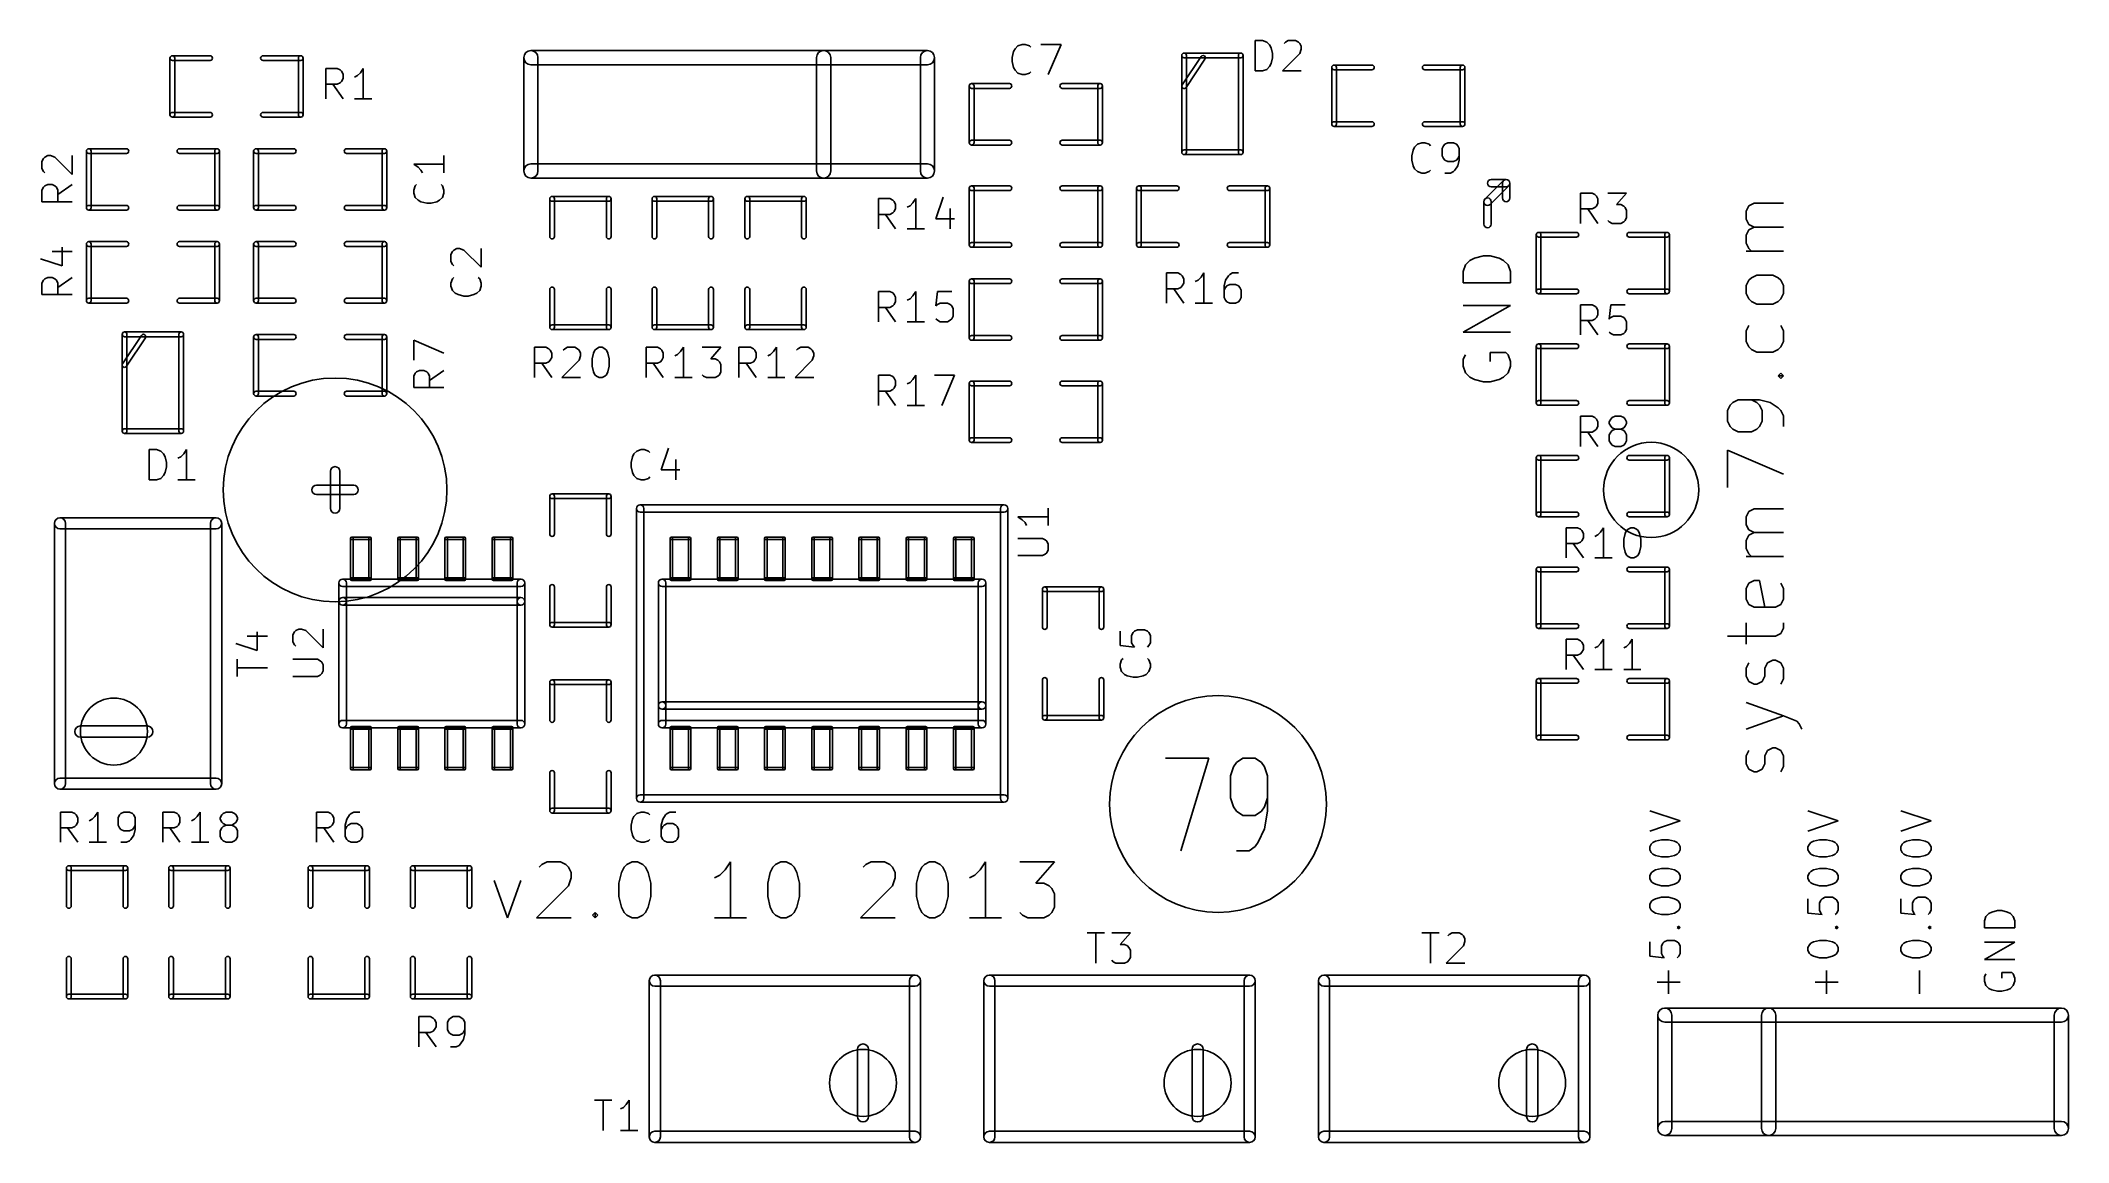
# Model space of a CAD drawing. Extents: x 26.5 to 81, y -50.1 to -20.5.
import ezdxf

# ---------------------------------------------------------------- set-up
doc = ezdxf.new("R2010")
doc.units = 0
doc.header["$MEASUREMENT"] = 0
doc.layers.add('BLACK', color=250, linetype='CONTINUOUS')

msp = doc.modelspace()

# ---------------------------------------------------------------- linework, layer by layer
at = {"layer": 'BLACK'}
for p, q in [((52.6888, -20.7353), (52.7662, -20.6579)), ((52.7662, -20.6579), (52.8823, -20.6192)), ((52.8823, -20.6192), (52.9597, -20.6192)), ((52.9597, -20.6192), (53.0758, -20.6579)), ((53.0758, -20.6579), (53.1145, -20.6966)), ((53.3855, -20.6192), (53.9273, -20.6192)), ((53.9273, -20.6192), (53.579, -21.432)), ((59.1501, -21.329), (59.1501, -20.5162)), ((59.1501, -20.5162), (59.3436, -20.5162)), ((59.3436, -20.5162), (59.4597, -20.5549)), ((59.4597, -20.5549), (59.5371, -20.6323)), ((59.5371, -20.6323), (59.5758, -20.7097)), ((59.5758, -20.7097), (59.6145, -20.8645)), ((59.9242, -20.5936), (59.9629, -20.5549)), ((59.9629, -20.5549), (60.0403, -20.5162)), ((60.0403, -20.5162), (60.2338, -20.5162)), ((60.2338, -20.5162), (60.3112, -20.5549)), ((60.3112, -20.5549), (60.3499, -20.5936)), ((60.3499, -20.5936), (60.3886, -20.671)), ((60.3886, -20.671), (60.3886, -20.7484)), ((29.9593, -22.512), (29.9593, -20.988)), ((30.0228, -20.9245), (31.0388, -20.9245)), ((30.0228, -21.0515), (31.0388, -21.0515)), ((30.0863, -22.512), (30.0863, -20.988)), ((32.4612, -20.9245), (33.4772, -20.9245)), ((32.4612, -21.0515), (33.4772, -21.0515)), ((33.4137, -22.512), (33.4137, -20.988)), ((33.5407, -22.512), (33.5407, -20.988)), ((34.1501, -22.079), (34.1501, -21.2662)), ((34.1501, -21.2662), (34.4597, -21.2662)), ((34.4597, -21.2662), (34.5371, -21.3049)), ((35.1564, -21.2662), (35.079, -21.3823)), ((35.1564, -22.079), (35.1564, -21.2662)), ((39.4755, -24.024), (39.4755, -20.976)), ((39.666, -20.7855), (50.334, -20.7855)), ((39.666, -21.1665), (50.334, -21.1665)), ((39.8565, -24.024), (39.8565, -20.976)), ((47.3495, -24.024), (47.3495, -20.976)), ((47.7305, -24.024), (47.7305, -20.976)), ((50.1435, -24.024), (50.1435, -20.976)), ((50.5245, -24.024), (50.5245, -20.976)), ((52.6114, -20.9675), (52.6501, -20.8127)), ((52.6114, -21.0836), (52.6114, -20.9675)), ((52.6501, -21.2385), (52.6114, -21.0836)), ((52.6501, -20.8127), (52.6888, -20.7353)), ((52.6888, -21.3159), (52.6501, -21.2385)), ((57.1745, -23.52), (57.1745, -20.9165)), ((57.1851, -21.7067), (57.6932, -20.9448)), ((57.238, -20.853), (58.762, -20.853)), ((57.238, -20.98), (58.762, -20.98)), ((57.2908, -21.7772), (57.7989, -21.0153)), ((57.3015, -23.52), (57.3015, -20.9165)), ((58.6985, -23.52), (58.6985, -20.9165)), ((58.8255, -23.52), (58.8255, -20.9165)), ((59.5371, -21.2129), (59.4597, -21.2903)), ((59.5758, -21.1355), (59.5371, -21.2129)), ((59.6145, -20.9806), (59.5758, -21.1355)), ((59.6145, -20.8645), (59.6145, -20.9806)), ((60.3499, -20.8645), (59.8855, -21.329)), ((60.3886, -20.7484), (60.3499, -20.8645)), ((61.2093, -22.762), (61.2093, -21.238)), ((61.2728, -21.1745), (62.2888, -21.1745)), ((61.3363, -22.762), (61.3363, -21.238)), ((63.7112, -21.1745), (64.7272, -21.1745)), ((64.6637, -22.762), (64.6637, -21.238)), ((64.7907, -22.762), (64.7907, -21.238)), ((34.4597, -21.6919), (34.1501, -21.6919)), ((34.6145, -22.079), (34.3436, -21.6919)), ((34.5371, -21.6532), (34.4597, -21.6919)), ((34.5371, -21.3049), (34.5758, -21.3436)), ((34.5758, -21.6145), (34.5371, -21.6532)), ((34.5758, -21.3436), (34.6145, -21.421)), ((34.6145, -21.5371), (34.5758, -21.6145)), ((34.6145, -21.421), (34.6145, -21.5371)), ((35.0016, -21.4597), (34.9242, -21.4984)), ((35.079, -21.3823), (35.0016, -21.4597)), ((51.4593, -23.262), (51.4593, -21.738)), ((51.5228, -21.6745), (52.5388, -21.6745)), ((51.5228, -21.8015), (52.5388, -21.8015)), ((51.5863, -23.262), (51.5863, -21.738)), ((52.7662, -21.3933), (52.6888, -21.3159)), ((52.8823, -21.432), (52.7662, -21.3933)), ((52.9597, -21.432), (52.8823, -21.432)), ((53.0758, -21.3933), (52.9597, -21.432)), ((53.1145, -21.3546), (53.0758, -21.3933)), ((53.9612, -21.6745), (54.9772, -21.6745)), ((53.9612, -21.8015), (54.9772, -21.8015)), ((54.9137, -23.262), (54.9137, -21.738)), ((55.0407, -23.262), (55.0407, -21.738)), ((59.3436, -21.329), (59.1501, -21.329)), ((59.4597, -21.2903), (59.3436, -21.329)), ((59.8855, -21.329), (60.3886, -21.329)), ((61.2728, -21.3015), (62.2888, -21.3015)), ((63.7112, -21.3015), (64.7272, -21.3015)), ((35.3886, -22.079), (34.9242, -22.079)), ((30.0228, -22.4485), (31.0388, -22.4485)), ((30.0228, -22.5755), (31.0388, -22.5755)), ((32.4612, -22.4485), (33.4772, -22.4485)), ((32.4612, -22.5755), (33.4772, -22.5755)), ((61.2728, -22.6985), (62.2888, -22.6985)), ((61.2728, -22.8255), (62.2888, -22.8255)), ((63.7112, -22.6985), (64.7272, -22.6985)), ((63.7112, -22.8255), (64.7272, -22.8255)), ((27.7728, -23.4245), (28.7888, -23.4245)), ((30.2112, -23.4245), (31.2272, -23.4245)), ((32.2728, -23.4245), (33.2888, -23.4245)), ((34.7112, -23.4245), (35.7272, -23.4245)), ((51.5228, -23.1985), (52.5388, -23.1985)), ((51.5228, -23.3255), (52.5388, -23.3255)), ((53.9612, -23.1985), (54.9772, -23.1985)), ((53.9612, -23.3255), (54.9772, -23.3255)), ((63.4001, -23.4597), (63.4388, -23.3823)), ((63.4388, -23.3823), (63.5162, -23.3049)), ((63.5162, -23.3049), (63.6323, -23.2662)), ((63.6323, -23.2662), (63.7097, -23.2662)), ((63.7097, -23.2662), (63.8258, -23.3049)), ((63.8258, -23.3049), (63.8645, -23.3436)), ((64.2129, -23.3436), (64.1742, -23.421)), ((64.1742, -23.421), (64.1742, -23.6145)), ((64.2516, -23.3049), (64.2129, -23.3436)), ((64.329, -23.2662), (64.2516, -23.3049)), ((64.4838, -23.2662), (64.329, -23.2662)), ((64.5612, -23.3049), (64.4838, -23.2662)), ((64.5999, -23.3436), (64.5612, -23.3049)), ((64.6386, -23.421), (64.5999, -23.3436)), ((64.6386, -23.7306), (64.6386, -23.421)), ((26.5162, -23.7662), (26.5549, -23.6888)), ((26.5162, -23.9597), (26.5162, -23.7662)), ((26.5549, -24.0371), (26.5162, -23.9597)), ((26.5549, -23.6888), (26.5936, -23.6501)), ((26.5936, -23.6501), (26.671, -23.6114)), ((26.671, -23.6114), (26.7484, -23.6114)), ((26.7484, -23.6114), (26.8645, -23.6501)), ((26.8645, -23.6501), (27.329, -24.1145)), ((27.329, -24.1145), (27.329, -23.6114)), ((27.7093, -25.012), (27.7093, -23.488)), ((27.7728, -23.5515), (28.7888, -23.5515)), ((27.8363, -25.012), (27.8363, -23.488)), ((30.2112, -23.5515), (31.2272, -23.5515)), ((31.1637, -25.012), (31.1637, -23.488)), ((31.2907, -25.012), (31.2907, -23.488)), ((32.2093, -25.012), (32.2093, -23.488)), ((32.2728, -23.5515), (33.2888, -23.5515)), ((32.3363, -25.012), (32.3363, -23.488)), ((34.7112, -23.5515), (35.7272, -23.5515)), ((35.6637, -25.012), (35.6637, -23.488)), ((35.7907, -25.012), (35.7907, -23.488)), ((37.329, -23.8436), (36.5162, -23.8436)), ((36.5162, -23.8436), (36.6323, -23.921)), ((36.6323, -23.921), (36.7097, -23.9984)), ((36.7097, -23.9984), (36.7484, -24.0758)), ((37.329, -23.6114), (37.329, -24.0758)), ((39.666, -23.8335), (50.334, -23.8335)), ((57.238, -23.4565), (58.762, -23.4565)), ((57.238, -23.5835), (58.762, -23.5835)), ((63.3614, -23.6145), (63.4001, -23.4597)), ((63.3614, -23.7306), (63.3614, -23.6145)), ((63.4001, -23.8855), (63.3614, -23.7306)), ((63.4388, -23.9629), (63.4001, -23.8855)), ((63.5162, -24.0403), (63.4388, -23.9629)), ((64.1742, -23.6145), (64.2129, -23.6919)), ((64.2129, -23.6919), (64.2516, -23.7306)), ((64.2516, -23.7306), (64.329, -23.7694)), ((64.329, -23.7694), (64.4838, -23.7694)), ((64.4838, -23.7694), (64.5612, -23.7306)), ((64.5225, -24.0016), (64.5999, -23.8855)), ((64.5612, -23.7306), (64.5999, -23.6919)), ((64.5999, -23.6919), (64.6386, -23.6145)), ((64.5999, -23.8855), (64.6386, -23.7306)), ((26.5162, -24.5403), (26.5549, -24.4629)), ((26.5162, -24.8499), (26.5162, -24.5403)), ((26.5936, -24.0758), (26.5549, -24.0371)), ((26.5549, -24.4629), (26.5936, -24.4242)), ((26.5936, -24.4242), (26.671, -24.3855)), ((26.671, -24.3855), (26.7871, -24.3855)), ((26.7871, -24.3855), (26.8645, -24.4242)), ((26.8645, -24.4242), (26.9032, -24.4629)), ((26.9032, -24.4629), (26.9419, -24.5403)), ((27.329, -24.3855), (26.9419, -24.6564)), ((26.9419, -24.5403), (26.9419, -24.8499)), ((36.5162, -24.5403), (36.5549, -24.4242)), ((36.5162, -24.6177), (36.5162, -24.5403)), ((36.5549, -24.4242), (36.5936, -24.3855)), ((37.2516, -24.3855), (37.2903, -24.4242)), ((37.2903, -24.4242), (37.329, -24.5403)), ((37.329, -24.5403), (37.329, -24.6177)), ((39.666, -24.2145), (50.334, -24.2145)), ((51.4593, -26.012), (51.4593, -24.488)), ((51.5228, -24.4245), (52.5388, -24.4245)), ((51.5863, -26.012), (51.5863, -24.488)), ((53.9612, -24.4245), (54.9772, -24.4245)), ((54.9137, -26.012), (54.9137, -24.488)), ((55.0407, -26.012), (55.0407, -24.488)), ((55.9593, -26.012), (55.9593, -24.488)), ((56.0228, -24.4245), (57.0388, -24.4245)), ((56.0863, -26.012), (56.0863, -24.488)), ((58.4612, -24.4245), (59.4772, -24.4245)), ((59.4137, -26.012), (59.4137, -24.488)), ((59.5407, -26.012), (59.5407, -24.488)), ((63.6323, -24.079), (63.5162, -24.0403)), ((63.7097, -24.079), (63.6323, -24.079)), ((63.8258, -24.0403), (63.7097, -24.079)), ((63.8645, -24.0016), (63.8258, -24.0403)), ((64.2516, -24.079), (64.4064, -24.079)), ((64.4064, -24.079), (64.4838, -24.0403)), ((64.4838, -24.0403), (64.5225, -24.0016)), ((65.8293, -24.2793), (65.3293, -24.7793)), ((65.9707, -24.4207), (65.4707, -24.9207)), ((65.5, -24.25), (65.9, -24.25)), ((65.5, -24.45), (65.9, -24.45)), ((65.8, -24.75), (65.8, -24.35)), ((66, -24.75), (66, -24.35)), ((27.329, -24.8499), (26.5162, -24.8499)), ((27.7728, -24.9485), (28.7888, -24.9485)), ((27.7728, -25.0755), (28.7888, -25.0755)), ((30.2112, -24.9485), (31.2272, -24.9485)), ((30.2112, -25.0755), (31.2272, -25.0755)), ((32.2728, -24.9485), (33.2888, -24.9485)), ((32.2728, -25.0755), (33.2888, -25.0755)), ((34.7112, -24.9485), (35.7272, -24.9485)), ((34.7112, -25.0755), (35.7272, -25.0755)), ((36.5549, -24.7338), (36.5162, -24.6177)), ((36.6323, -24.8112), (36.5549, -24.7338)), ((36.7097, -24.8499), (36.6323, -24.8112)), ((36.8645, -24.8886), (36.7097, -24.8499)), ((36.9806, -24.8886), (36.8645, -24.8886)), ((37.1355, -24.8499), (36.9806, -24.8886)), ((37.2129, -24.8112), (37.1355, -24.8499)), ((37.2903, -24.7338), (37.2129, -24.8112)), ((37.329, -24.6177), (37.2903, -24.7338)), ((40.1745, -25.7888), (40.1745, -24.7728)), ((40.238, -24.7093), (41.762, -24.7093)), ((40.238, -24.8363), (41.762, -24.8363)), ((40.3015, -25.7888), (40.3015, -24.7728)), ((41.6985, -25.7888), (41.6985, -24.7728)), ((41.8255, -25.7888), (41.8255, -24.7728)), ((42.9245, -25.7888), (42.9245, -24.7728)), ((42.988, -24.7093), (44.512, -24.7093)), ((42.988, -24.8363), (44.512, -24.8363)), ((43.0515, -25.7888), (43.0515, -24.7728)), ((44.4485, -25.7888), (44.4485, -24.7728)), ((44.5755, -25.7888), (44.5755, -24.7728)), ((45.4245, -25.7888), (45.4245, -24.7728)), ((45.488, -24.7093), (47.012, -24.7093)), ((45.488, -24.8363), (47.012, -24.8363)), ((45.5515, -25.7888), (45.5515, -24.7728)), ((46.9485, -25.7888), (46.9485, -24.7728)), ((47.0755, -25.7888), (47.0755, -24.7728)), ((49.013, -25.579), (49.013, -24.7662)), ((49.013, -24.7662), (49.3227, -24.7662)), ((49.3227, -24.7662), (49.4001, -24.8049)), ((49.4001, -24.8049), (49.4388, -24.8436)), ((49.4388, -24.8436), (49.4775, -24.921)), ((49.4775, -25.0371), (49.4388, -25.1145)), ((49.4775, -24.921), (49.4775, -25.0371)), ((49.8645, -24.9597), (49.7871, -24.9984)), ((49.9419, -24.8823), (49.8645, -24.9597)), ((50.0194, -24.7662), (49.9419, -24.8823)), ((50.0194, -25.579), (50.0194, -24.7662)), ((50.7547, -24.7275), (50.5612, -25.3081)), ((50.9483, -25.0371), (50.9483, -25.579)), ((51.5228, -24.5515), (52.5388, -24.5515)), ((53.9612, -24.5515), (54.9772, -24.5515)), ((56.0228, -24.5515), (57.0388, -24.5515)), ((58.4612, -24.5515), (59.4772, -24.5515)), ((65.3, -25.45), (65.3, -24.85)), ((65.5, -25.45), (65.5, -24.85)), ((67.9001, -25.432), (67.9001, -24.6192)), ((67.9001, -24.6192), (68.2097, -24.6192)), ((68.2097, -25.0449), (67.9001, -25.0449)), ((68.3645, -25.432), (68.0936, -25.0449)), ((68.2097, -24.6192), (68.2871, -24.6579)), ((68.2871, -25.0062), (68.2097, -25.0449)), ((68.2871, -24.6579), (68.3258, -24.6966)), ((68.3258, -24.9675), (68.2871, -25.0062)), ((68.3258, -24.6966), (68.3645, -24.774)), ((68.3645, -24.8901), (68.3258, -24.9675)), ((68.3645, -24.774), (68.3645, -24.8901)), ((68.6355, -24.6192), (69.1386, -24.6192)), ((69.1386, -24.6192), (68.8677, -24.9288)), ((68.8677, -24.9288), (68.9838, -24.9288)), ((68.9838, -24.9288), (69.0612, -24.9675)), ((69.0612, -24.9675), (69.0999, -25.0062)), ((69.0999, -25.0062), (69.1386, -25.0836)), ((69.1386, -25.0836), (69.1386, -25.2772)), ((72.3571, -25.1071), (72.4286, -24.9643)), ((72.4286, -24.9643), (72.5714, -24.8929)), ((72.5714, -24.8929), (73.3571, -24.8929)), ((49.3227, -25.1919), (49.013, -25.1919)), ((49.4775, -25.579), (49.2066, -25.1919)), ((49.4001, -25.1532), (49.3227, -25.1919)), ((49.4388, -25.1145), (49.4001, -25.1532)), ((50.2516, -25.579), (49.7871, -25.579)), ((50.5612, -25.3081), (51.0644, -25.3081)), ((68.6742, -25.3933), (68.6355, -25.3546)), ((68.7516, -25.432), (68.6742, -25.3933)), ((68.9838, -25.432), (68.7516, -25.432)), ((69.0612, -25.3933), (68.9838, -25.432)), ((69.0999, -25.3546), (69.0612, -25.3933)), ((69.1386, -25.2772), (69.0999, -25.3546)), ((72.3571, -25.3214), (72.3571, -25.1071)), ((72.4286, -25.4643), (72.3571, -25.3214)), ((72.3571, -25.75), (72.4286, -25.6071)), ((72.5714, -25.5357), (72.4286, -25.4643)), ((72.4286, -25.6071), (72.5714, -25.5357)), ((72.5714, -25.5357), (73.3571, -25.5357)), ((27.0581, -26.5758), (27.0581, -26.0727)), ((27.7093, -27.512), (27.7093, -25.988)), ((27.7728, -25.9245), (28.7888, -25.9245)), ((27.7728, -26.0515), (28.7888, -26.0515)), ((27.8363, -27.512), (27.8363, -25.988)), ((30.2112, -25.9245), (31.2272, -25.9245)), ((30.2112, -26.0515), (31.2272, -26.0515)), ((31.1637, -27.512), (31.1637, -25.988)), ((31.2907, -27.512), (31.2907, -25.988)), ((32.2093, -27.512), (32.2093, -25.988)), ((32.2728, -25.9245), (33.2888, -25.9245)), ((32.2728, -26.0515), (33.2888, -26.0515)), ((32.3363, -27.512), (32.3363, -25.988)), ((34.7112, -25.9245), (35.7272, -25.9245)), ((34.7112, -26.0515), (35.7272, -26.0515)), ((35.6637, -27.512), (35.6637, -25.988)), ((35.7907, -27.512), (35.7907, -25.988)), ((37.5549, -26.1888), (37.5936, -26.1501)), ((37.5936, -26.1501), (37.671, -26.1114)), ((37.671, -26.1114), (37.7484, -26.1114)), ((37.7484, -26.1114), (37.8645, -26.1501)), ((37.8645, -26.1501), (38.329, -26.6145)), ((38.329, -26.6145), (38.329, -26.1114)), ((51.5228, -25.9485), (52.5388, -25.9485)), ((51.5228, -26.0755), (52.5388, -26.0755)), ((53.9612, -25.9485), (54.9772, -25.9485)), ((53.9612, -26.0755), (54.9772, -26.0755)), ((56.0228, -25.9485), (57.0388, -25.9485)), ((56.0228, -26.0755), (57.0388, -26.0755)), ((58.4612, -25.9485), (59.4772, -25.9485)), ((58.4612, -26.0755), (59.4772, -26.0755)), ((66.7093, -27.262), (66.7093, -25.738)), ((66.7728, -25.6745), (67.7888, -25.6745)), ((66.7728, -25.8015), (67.7888, -25.8015)), ((66.8363, -27.262), (66.8363, -25.738)), ((69.2112, -25.6745), (70.2272, -25.6745)), ((69.2112, -25.8015), (70.2272, -25.8015)), ((70.1637, -27.262), (70.1637, -25.738)), ((70.2907, -27.262), (70.2907, -25.738)), ((72.3571, -25.9643), (72.3571, -25.75)), ((72.4286, -26.1071), (72.3571, -25.9643)), ((73.3571, -26.1786), (72.3571, -26.1786)), ((72.5, -26.1786), (72.4286, -26.1071)), ((26.4775, -26.3823), (27.0581, -26.5758)), ((26.7871, -26.1888), (27.329, -26.1888)), ((37.5162, -26.2662), (37.5549, -26.1888)), ((37.5162, -26.4597), (37.5162, -26.2662)), ((37.5549, -26.5371), (37.5162, -26.4597)), ((37.5936, -26.5758), (37.5549, -26.5371)), ((64.744, -26.73), (64.8045, -26.5486)), ((64.8045, -26.5486), (64.9255, -26.4276)), ((64.9255, -26.4276), (65.0464, -26.3671)), ((65.0464, -26.3671), (65.2883, -26.3067)), ((65.2883, -26.3067), (65.4698, -26.3067)), ((65.4698, -26.3067), (65.7117, -26.3671)), ((65.7117, -26.3671), (65.8326, -26.4276)), ((65.8326, -26.4276), (65.9536, -26.5486)), ((65.9536, -26.5486), (66.014, -26.73)), ((26.5162, -27.0403), (26.5549, -26.9629)), ((26.5162, -27.3499), (26.5162, -27.0403)), ((26.5549, -26.9629), (26.5936, -26.9242)), ((26.5936, -26.9242), (26.671, -26.8855)), ((26.671, -26.8855), (26.7871, -26.8855)), ((26.7871, -26.8855), (26.8645, -26.9242)), ((26.8645, -26.9242), (26.9032, -26.9629)), ((26.9032, -26.9629), (26.9419, -27.0403)), ((27.329, -26.8855), (26.9419, -27.1564)), ((26.9419, -27.0403), (26.9419, -27.3499)), ((37.5162, -27.0403), (37.5549, -26.9242)), ((37.5162, -27.1177), (37.5162, -27.0403)), ((37.5549, -27.2338), (37.5162, -27.1177)), ((37.5549, -26.9242), (37.5936, -26.8855)), ((37.6323, -27.3112), (37.5549, -27.2338)), ((38.2903, -27.2338), (38.2129, -27.3112)), ((38.2516, -26.8855), (38.2903, -26.9242)), ((38.2903, -26.9242), (38.329, -27.0403)), ((38.329, -27.1177), (38.2903, -27.2338)), ((38.329, -27.0403), (38.329, -27.1177)), ((40.1745, -28.2272), (40.1745, -27.2112)), ((40.3015, -28.2272), (40.3015, -27.2112)), ((41.6985, -28.2272), (41.6985, -27.2112)), ((41.8255, -28.2272), (41.8255, -27.2112)), ((42.9245, -28.2272), (42.9245, -27.2112)), ((43.0515, -28.2272), (43.0515, -27.2112)), ((44.4485, -28.2272), (44.4485, -27.2112)), ((44.5755, -28.2272), (44.5755, -27.2112)), ((45.4245, -28.2272), (45.4245, -27.2112)), ((45.5515, -28.2272), (45.5515, -27.2112)), ((46.9485, -28.2272), (46.9485, -27.2112)), ((47.0755, -28.2272), (47.0755, -27.2112)), ((49.013, -28.079), (49.013, -27.2662)), ((49.013, -27.2662), (49.3227, -27.2662)), ((49.3227, -27.2662), (49.4001, -27.3049)), ((50.0194, -27.2662), (49.9419, -27.3823)), ((50.0194, -28.079), (50.0194, -27.2662)), ((50.5999, -27.2662), (50.5612, -27.6532)), ((50.987, -27.2662), (50.5999, -27.2662)), ((51.4593, -28.512), (51.4593, -26.988)), ((51.5228, -26.9245), (52.5388, -26.9245)), ((51.5228, -27.0515), (52.5388, -27.0515)), ((51.5863, -28.512), (51.5863, -26.988)), ((53.9612, -26.9245), (54.9772, -26.9245)), ((53.9612, -27.0515), (54.9772, -27.0515)), ((54.9137, -28.512), (54.9137, -26.988)), ((55.0407, -28.512), (55.0407, -26.988)), ((56.763, -27.579), (56.763, -26.7662)), ((56.763, -26.7662), (57.0727, -26.7662)), ((57.0727, -27.1919), (56.763, -27.1919)), ((57.2275, -27.579), (56.9566, -27.1919)), ((57.0727, -26.7662), (57.1501, -26.8049)), ((57.1501, -27.1532), (57.0727, -27.1919)), ((57.1501, -26.8049), (57.1888, -26.8436)), ((57.1888, -27.1145), (57.1501, -27.1532)), ((57.1888, -26.8436), (57.2275, -26.921)), ((57.2275, -27.0371), (57.1888, -27.1145)), ((57.2275, -26.921), (57.2275, -27.0371)), ((57.6145, -26.9597), (57.5371, -26.9984)), ((57.6919, -26.8823), (57.6145, -26.9597)), ((57.7694, -26.7662), (57.6919, -26.8823)), ((57.7694, -27.579), (57.7694, -26.7662)), ((58.3499, -26.9597), (58.3112, -27.1145)), ((58.3112, -27.1145), (58.3112, -27.4242)), ((58.3499, -27.1532), (58.3112, -27.2306)), ((58.4273, -26.8436), (58.3499, -26.9597)), ((58.3886, -27.1145), (58.3499, -27.1532)), ((58.466, -27.0758), (58.3886, -27.1145)), ((58.466, -26.8049), (58.4273, -26.8436)), ((58.5434, -26.7662), (58.466, -26.8049)), ((58.6209, -27.0758), (58.466, -27.0758)), ((58.6983, -26.7662), (58.5434, -26.7662)), ((58.6983, -27.1145), (58.6209, -27.0758)), ((58.737, -27.1532), (58.6983, -27.1145)), ((58.7757, -27.2306), (58.737, -27.1532)), ((58.7757, -27.4242), (58.7757, -27.2306)), ((64.744, -27.0324), (64.744, -26.73)), ((66.014, -27.0324), (64.744, -27.0324)), ((66.014, -26.73), (66.014, -27.0324)), ((66.7728, -27.1985), (67.7888, -27.1985)), ((69.2112, -27.1985), (70.2272, -27.1985)), ((72.3571, -27.1071), (72.4286, -26.9643)), ((72.3571, -27.3214), (72.3571, -27.1071)), ((72.4286, -26.9643), (72.5, -26.8929)), ((72.5, -26.8929), (72.6429, -26.8214)), ((72.6429, -26.8214), (73.0714, -26.8214)), ((73.0714, -26.8214), (73.2143, -26.8929)), ((73.2143, -26.8929), (73.2857, -26.9643)), ((73.2857, -26.9643), (73.3571, -27.1071)), ((73.3571, -27.1071), (73.3571, -27.3214)), ((27.329, -27.3499), (26.5162, -27.3499)), ((27.7728, -27.4485), (28.7888, -27.4485)), ((27.7728, -27.5755), (28.7888, -27.5755)), ((30.2112, -27.4485), (31.2272, -27.4485)), ((30.2112, -27.5755), (31.2272, -27.5755)), ((32.2728, -27.4485), (33.2888, -27.4485)), ((32.2728, -27.5755), (33.2888, -27.5755)), ((34.7112, -27.4485), (35.7272, -27.4485)), ((34.7112, -27.5755), (35.7272, -27.5755)), ((37.7097, -27.3499), (37.6323, -27.3112)), ((37.8645, -27.3886), (37.7097, -27.3499)), ((37.9806, -27.3886), (37.8645, -27.3886)), ((38.1355, -27.3499), (37.9806, -27.3886)), ((38.2129, -27.3112), (38.1355, -27.3499)), ((49.3227, -27.6919), (49.013, -27.6919)), ((49.4775, -28.079), (49.2066, -27.6919)), ((49.4001, -27.6532), (49.3227, -27.6919)), ((49.4001, -27.3049), (49.4388, -27.3436)), ((49.4388, -27.6145), (49.4001, -27.6532)), ((49.4388, -27.3436), (49.4775, -27.421)), ((49.4775, -27.5371), (49.4388, -27.6145)), ((49.4775, -27.421), (49.4775, -27.5371)), ((49.8645, -27.4597), (49.7871, -27.4984)), ((49.9419, -27.3823), (49.8645, -27.4597)), ((50.5612, -27.6532), (50.5999, -27.6145)), ((50.5999, -27.6145), (50.6773, -27.5758)), ((50.6773, -27.5758), (50.8709, -27.5758)), ((50.8709, -27.5758), (50.9483, -27.6145)), ((50.9483, -27.6145), (50.987, -27.6532)), ((50.987, -27.6532), (51.0257, -27.7306)), ((51.0257, -27.7306), (51.0257, -27.9242)), ((58.0016, -27.579), (57.5371, -27.579)), ((58.3112, -27.4242), (58.3499, -27.5016)), ((58.3499, -27.5016), (58.3886, -27.5403)), ((58.3886, -27.5403), (58.466, -27.579)), ((58.466, -27.579), (58.6209, -27.579)), ((58.6209, -27.579), (58.6983, -27.5403)), ((58.6983, -27.5403), (58.737, -27.5016)), ((58.737, -27.5016), (58.7757, -27.4242)), ((64.744, -28.3629), (66.014, -27.6371)), ((66.014, -27.6371), (64.744, -27.6371)), ((66.7728, -27.3255), (67.7888, -27.3255)), ((67.9001, -28.432), (67.9001, -27.6192)), ((67.9001, -27.6192), (68.2097, -27.6192)), ((68.2097, -27.6192), (68.2871, -27.6579)), ((68.2871, -27.6579), (68.3258, -27.6966)), ((68.3258, -27.6966), (68.3645, -27.774)), ((68.3645, -27.774), (68.3645, -27.8901)), ((68.7129, -27.6192), (68.6742, -28.0062)), ((69.0999, -27.6192), (68.7129, -27.6192)), ((69.2112, -27.3255), (70.2272, -27.3255)), ((72.4286, -27.4643), (72.3571, -27.3214)), ((72.5, -27.5357), (72.4286, -27.4643)), ((72.6429, -27.6071), (72.5, -27.5357)), ((73.0714, -27.6071), (72.6429, -27.6071)), ((73.2143, -27.5357), (73.0714, -27.6071)), ((73.2857, -27.4643), (73.2143, -27.5357)), ((73.3571, -27.3214), (73.2857, -27.4643)), ((28.738, -28.353), (30.262, -28.353)), ((40.238, -28.1637), (41.762, -28.1637)), ((40.238, -28.2907), (41.762, -28.2907)), ((42.988, -28.1637), (44.512, -28.1637)), ((42.988, -28.2907), (44.512, -28.2907)), ((45.488, -28.1637), (47.012, -28.1637)), ((45.488, -28.2907), (47.012, -28.2907)), ((50.2516, -28.079), (49.7871, -28.079)), ((50.5999, -28.0403), (50.5612, -28.0016)), ((50.6773, -28.079), (50.5999, -28.0403)), ((50.8709, -28.079), (50.6773, -28.079)), ((50.9483, -28.0403), (50.8709, -28.079)), ((50.987, -28.0016), (50.9483, -28.0403)), ((51.0257, -27.9242), (50.987, -28.0016)), ((66.014, -28.3629), (64.744, -28.3629)), ((68.2097, -28.0449), (67.9001, -28.0449)), ((68.3645, -28.432), (68.0936, -28.0449)), ((68.2871, -28.0062), (68.2097, -28.0449)), ((68.3258, -27.9675), (68.2871, -28.0062)), ((68.3645, -27.8901), (68.3258, -27.9675)), ((68.6742, -28.0062), (68.7129, -27.9675)), ((68.7129, -28.3933), (68.6742, -28.3546)), ((68.7129, -27.9675), (68.7903, -27.9288)), ((68.7903, -27.9288), (68.9838, -27.9288)), ((68.9838, -27.9288), (69.0612, -27.9675)), ((69.0612, -27.9675), (69.0999, -28.0062)), ((69.0999, -28.3546), (69.0612, -28.3933)), ((69.0999, -28.0062), (69.1386, -28.0836)), ((69.1386, -28.2772), (69.0999, -28.3546)), ((69.1386, -28.0836), (69.1386, -28.2772)), ((72.3571, -28.3214), (72.4286, -28.1786)), ((72.3571, -28.6071), (72.3571, -28.3214)), ((73.2857, -28.1786), (73.3571, -28.3214)), ((73.3571, -28.3214), (73.3571, -28.6071)), ((28.6745, -31.02), (28.6745, -28.4165)), ((28.6851, -29.2067), (29.1932, -28.4448)), ((28.738, -28.48), (30.262, -28.48)), ((28.7908, -29.2772), (29.2989, -28.5153)), ((28.8015, -31.02), (28.8015, -28.4165)), ((30.1985, -31.02), (30.1985, -28.4165)), ((30.3255, -31.02), (30.3255, -28.4165)), ((32.2093, -30.012), (32.2093, -28.488)), ((32.2728, -28.4245), (33.2888, -28.4245)), ((32.2728, -28.5515), (33.2888, -28.5515)), ((32.3363, -30.012), (32.3363, -28.488)), ((34.7112, -28.4245), (35.7272, -28.4245)), ((34.7112, -28.5515), (35.7272, -28.5515)), ((35.6637, -30.012), (35.6637, -28.488)), ((35.7907, -30.012), (35.7907, -28.488)), ((36.5162, -29.1145), (36.5162, -28.5727)), ((36.5162, -28.5727), (37.329, -28.921)), ((39.763, -29.579), (39.763, -28.7662)), ((39.763, -28.7662), (40.0727, -28.7662)), ((40.0727, -28.7662), (40.1501, -28.8049)), ((40.1501, -28.8049), (40.1888, -28.8436)), ((40.1888, -28.8436), (40.2275, -28.921)), ((40.5371, -28.8436), (40.5758, -28.8049)), ((40.5758, -28.8049), (40.6532, -28.7662)), ((40.6532, -28.7662), (40.8468, -28.7662)), ((40.8468, -28.7662), (40.9242, -28.8049)), ((40.9242, -28.8049), (40.9629, -28.8436)), ((40.9629, -28.8436), (41.0016, -28.921)), ((41.3499, -28.921), (41.3886, -28.8436)), ((41.3886, -28.8436), (41.4273, -28.8049)), ((41.4273, -28.8049), (41.5047, -28.7662)), ((41.5047, -28.7662), (41.5822, -28.7662)), ((41.5822, -28.7662), (41.6596, -28.8049)), ((41.6596, -28.8049), (41.6983, -28.8436)), ((41.6983, -28.8436), (41.737, -28.921)), ((42.763, -29.579), (42.763, -28.7662)), ((42.763, -28.7662), (43.0727, -28.7662)), ((43.0727, -28.7662), (43.1501, -28.8049)), ((43.1501, -28.8049), (43.1888, -28.8436)), ((43.1888, -28.8436), (43.2275, -28.921)), ((43.6919, -28.8823), (43.6145, -28.9597)), ((43.7694, -28.7662), (43.6919, -28.8823)), ((43.7694, -29.579), (43.7694, -28.7662)), ((44.2725, -28.7662), (44.7757, -28.7662)), ((44.7757, -28.7662), (44.5047, -29.0758)), ((45.263, -29.579), (45.263, -28.7662)), ((45.263, -28.7662), (45.5727, -28.7662)), ((45.5727, -28.7662), (45.6501, -28.8049)), ((45.6501, -28.8049), (45.6888, -28.8436)), ((45.6888, -28.8436), (45.7275, -28.921)), ((46.1919, -28.8823), (46.1145, -28.9597)), ((46.2694, -28.7662), (46.1919, -28.8823)), ((46.2694, -29.579), (46.2694, -28.7662)), ((46.8112, -28.8436), (46.8499, -28.8049)), ((46.8499, -28.8049), (46.9273, -28.7662)), ((46.9273, -28.7662), (47.1209, -28.7662)), ((47.1209, -28.7662), (47.1983, -28.8049)), ((47.1983, -28.8049), (47.237, -28.8436)), ((47.237, -28.8436), (47.2757, -28.921)), ((51.5228, -28.4485), (52.5388, -28.4485)), ((51.5228, -28.5755), (52.5388, -28.5755)), ((53.9612, -28.4485), (54.9772, -28.4485)), ((53.9612, -28.5755), (54.9772, -28.5755)), ((65.8931, -28.9071), (65.4698, -28.9071)), ((65.4698, -28.9071), (65.4698, -29.149)), ((65.9536, -28.9676), (65.8931, -28.9071)), ((66.7093, -30.262), (66.7093, -28.738)), ((66.7728, -28.6745), (67.7888, -28.6745)), ((66.7728, -28.8015), (67.7888, -28.8015)), ((66.8363, -30.262), (66.8363, -28.738)), ((68.7903, -28.432), (68.7129, -28.3933)), ((68.9838, -28.432), (68.7903, -28.432)), ((69.0612, -28.3933), (68.9838, -28.432)), ((69.2112, -28.6745), (70.2272, -28.6745)), ((69.2112, -28.8015), (70.2272, -28.8015)), ((70.1637, -30.262), (70.1637, -28.738)), ((70.2907, -30.262), (70.2907, -28.738)), ((72.4286, -28.75), (72.3571, -28.6071)), ((72.5, -28.8214), (72.4286, -28.75)), ((72.6429, -28.8929), (72.5, -28.8214)), ((73.0714, -28.8929), (72.6429, -28.8929)), ((73.2143, -28.8214), (73.0714, -28.8929)), ((73.2857, -28.75), (73.2143, -28.8214)), ((73.3571, -28.6071), (73.2857, -28.75)), ((36.5549, -29.4629), (36.5936, -29.4242)), ((36.5936, -29.4242), (36.671, -29.3855)), ((36.671, -29.3855), (36.7871, -29.3855)), ((36.7871, -29.3855), (36.8645, -29.4242)), ((36.8645, -29.4242), (36.9032, -29.4629)), ((37.329, -29.3855), (36.9419, -29.6564)), ((40.0727, -29.1919), (39.763, -29.1919)), ((40.2275, -29.579), (39.9566, -29.1919)), ((40.1501, -29.1532), (40.0727, -29.1919)), ((40.1888, -29.1145), (40.1501, -29.1532)), ((40.2275, -29.0371), (40.1888, -29.1145)), ((40.2275, -28.921), (40.2275, -29.0371)), ((40.9629, -29.1145), (40.4984, -29.579)), ((41.0016, -28.9984), (40.9629, -29.1145)), ((41.0016, -28.921), (41.0016, -28.9984)), ((41.3112, -29.0758), (41.3499, -28.921)), ((41.3112, -29.2694), (41.3112, -29.0758)), ((41.3499, -29.4242), (41.3112, -29.2694)), ((41.3886, -29.5016), (41.3499, -29.4242)), ((41.737, -29.4242), (41.6983, -29.5016)), ((41.737, -28.921), (41.7757, -29.0758)), ((41.7757, -29.2694), (41.737, -29.4242)), ((41.7757, -29.0758), (41.7757, -29.2694)), ((43.0727, -29.1919), (42.763, -29.1919)), ((43.2275, -29.579), (42.9566, -29.1919)), ((43.1501, -29.1532), (43.0727, -29.1919)), ((43.1888, -29.1145), (43.1501, -29.1532)), ((43.2275, -29.0371), (43.1888, -29.1145)), ((43.2275, -28.921), (43.2275, -29.0371)), ((43.6145, -28.9597), (43.5371, -28.9984)), ((44.5047, -29.0758), (44.6209, -29.0758)), ((44.6209, -29.0758), (44.6983, -29.1145)), ((44.6983, -29.1145), (44.737, -29.1532)), ((44.737, -29.1532), (44.7757, -29.2306)), ((44.7757, -29.4242), (44.737, -29.5016)), ((44.7757, -29.2306), (44.7757, -29.4242)), ((45.5727, -29.1919), (45.263, -29.1919)), ((45.7275, -29.579), (45.4566, -29.1919)), ((45.6501, -29.1532), (45.5727, -29.1919)), ((45.6888, -29.1145), (45.6501, -29.1532)), ((45.7275, -29.0371), (45.6888, -29.1145)), ((45.7275, -28.921), (45.7275, -29.0371)), ((46.1145, -28.9597), (46.0371, -28.9984)), ((47.237, -29.1145), (46.7725, -29.579)), ((47.2757, -28.9984), (47.237, -29.1145)), ((47.2757, -28.921), (47.2757, -28.9984)), ((64.8045, -28.9676), (64.744, -29.0886)), ((64.744, -29.0886), (64.744, -29.27)), ((64.744, -29.27), (64.8045, -29.4514)), ((64.8045, -29.4514), (64.9255, -29.5724)), ((65.8326, -29.5724), (65.9536, -29.4514)), ((66.014, -29.149), (65.9536, -28.9676)), ((65.9536, -29.4514), (66.014, -29.27)), ((66.014, -29.27), (66.014, -29.149)), ((32.2728, -29.9485), (33.2888, -29.9485)), ((34.7112, -29.9485), (35.7272, -29.9485)), ((36.5162, -29.5403), (36.5549, -29.4629)), ((36.5162, -29.8499), (36.5162, -29.5403)), ((37.329, -29.8499), (36.5162, -29.8499)), ((36.9032, -29.4629), (36.9419, -29.5403)), ((36.9419, -29.5403), (36.9419, -29.8499)), ((40.4984, -29.579), (41.0016, -29.579)), ((41.4273, -29.5403), (41.3886, -29.5016)), ((41.5047, -29.579), (41.4273, -29.5403)), ((41.5822, -29.579), (41.5047, -29.579)), ((41.6596, -29.5403), (41.5822, -29.579)), ((41.6983, -29.5016), (41.6596, -29.5403)), ((44.0016, -29.579), (43.5371, -29.579)), ((44.3112, -29.5403), (44.2725, -29.5016)), ((44.3886, -29.579), (44.3112, -29.5403)), ((44.6209, -29.579), (44.3886, -29.579)), ((44.6983, -29.5403), (44.6209, -29.579)), ((44.737, -29.5016), (44.6983, -29.5403)), ((46.5016, -29.579), (46.0371, -29.579)), ((46.7725, -29.579), (47.2757, -29.579)), ((49.013, -30.329), (49.013, -29.5162)), ((49.013, -29.5162), (49.3227, -29.5162)), ((49.3227, -29.9419), (49.013, -29.9419)), ((49.4775, -30.329), (49.2066, -29.9419)), ((49.3227, -29.5162), (49.4001, -29.5549)), ((49.4001, -29.9032), (49.3227, -29.9419)), ((49.4001, -29.5549), (49.4388, -29.5936)), ((49.4388, -29.8645), (49.4001, -29.9032)), ((49.4388, -29.5936), (49.4775, -29.671)), ((49.4775, -29.7871), (49.4388, -29.8645)), ((49.4775, -29.671), (49.4775, -29.7871)), ((49.8645, -29.7097), (49.7871, -29.7484)), ((49.9419, -29.6323), (49.8645, -29.7097)), ((50.0194, -29.5162), (49.9419, -29.6323)), ((50.0194, -30.329), (50.0194, -29.5162)), ((50.5225, -29.5162), (51.0644, -29.5162)), ((51.0644, -29.5162), (50.716, -30.329)), ((51.4593, -31.262), (51.4593, -29.738)), ((51.5228, -29.6745), (52.5388, -29.6745)), ((51.5228, -29.8015), (52.5388, -29.8015)), ((51.5863, -31.262), (51.5863, -29.738)), ((53.9612, -29.6745), (54.9772, -29.6745)), ((53.9612, -29.8015), (54.9772, -29.8015)), ((54.9137, -31.262), (54.9137, -29.738)), ((55.0407, -31.262), (55.0407, -29.738)), ((64.9255, -29.5724), (65.0464, -29.6329)), ((65.0464, -29.6329), (65.2883, -29.6933)), ((65.2883, -29.6933), (65.4698, -29.6933)), ((65.4698, -29.6933), (65.7117, -29.6329)), ((65.7117, -29.6329), (65.8326, -29.5724)), ((73.2143, -29.5357), (73.2857, -29.4643)), ((73.2857, -29.6071), (73.2143, -29.5357)), ((73.2143, -29.5357), (73.3571, -29.5357)), ((73.2857, -29.4643), (73.3571, -29.5357)), ((73.3571, -29.5357), (73.2857, -29.6071)), ((32.2728, -30.0755), (33.2888, -30.0755)), ((34.7112, -30.0755), (35.7272, -30.0755)), ((50.2516, -30.329), (49.7871, -30.329)), ((66.7728, -30.1985), (67.7888, -30.1985)), ((66.7728, -30.3255), (67.7888, -30.3255)), ((69.2112, -30.1985), (70.2272, -30.1985)), ((69.2112, -30.3255), (70.2272, -30.3255)), ((71.9286, -30.3214), (71.8571, -30.4643)), ((71.8571, -30.4643), (71.8571, -30.75)), ((72, -30.25), (71.9286, -30.3214)), ((72.1429, -30.1786), (72, -30.25)), ((72.7143, -30.1786), (72.1429, -30.1786)), ((72.6429, -30.25), (72.5, -30.1786)), ((72.7143, -30.3214), (72.6429, -30.25)), ((73, -30.25), (72.7143, -30.1786)), ((72.7857, -30.4643), (72.7143, -30.3214)), ((72.7857, -30.75), (72.7857, -30.4643)), ((73.2143, -30.3929), (73, -30.25)), ((73.2857, -30.4643), (73.2143, -30.3929)), ((73.3571, -30.6071), (73.2857, -30.4643)), ((28.738, -30.9565), (30.262, -30.9565)), ((28.738, -31.0835), (30.262, -31.0835)), ((67.9001, -31.432), (67.9001, -30.6192)), ((67.9001, -30.6192), (68.2097, -30.6192)), ((68.2097, -31.0449), (67.9001, -31.0449)), ((68.3645, -31.432), (68.0936, -31.0449)), ((68.2097, -30.6192), (68.2871, -30.6579)), ((68.2871, -31.0062), (68.2097, -31.0449)), ((68.2871, -30.6579), (68.3258, -30.6966)), ((68.3258, -30.9675), (68.2871, -31.0062)), ((68.3258, -30.6966), (68.3645, -30.774)), ((68.3645, -30.8901), (68.3258, -30.9675)), ((68.3645, -30.774), (68.3645, -30.8901)), ((68.6742, -30.774), (68.7129, -30.6966)), ((68.6742, -30.8127), (68.6742, -30.774)), ((68.7129, -30.8901), (68.6742, -30.8127)), ((68.7129, -31.0449), (68.6742, -31.1224)), ((68.7129, -30.6966), (68.7516, -30.6579)), ((68.7516, -30.9288), (68.7129, -30.8901)), ((68.7516, -31.0062), (68.7129, -31.0449)), ((68.7516, -30.6579), (68.829, -30.6192)), ((68.829, -30.9675), (68.7516, -30.9288)), ((68.829, -30.9675), (68.7516, -31.0062)), ((68.829, -30.6192), (68.9838, -30.6192)), ((68.9838, -30.9675), (68.829, -30.9675)), ((68.9838, -30.6192), (69.0612, -30.6579)), ((69.0612, -30.9288), (68.9838, -30.9675)), ((69.0612, -31.0062), (68.9838, -30.9675)), ((69.0612, -30.6579), (69.0999, -30.6966)), ((69.0999, -30.8901), (69.0612, -30.9288)), ((69.0999, -31.0449), (69.0612, -31.0062)), ((69.0999, -30.6966), (69.1386, -30.774)), ((69.1386, -30.8127), (69.0999, -30.8901)), ((69.1386, -31.1224), (69.0999, -31.0449)), ((69.1386, -30.774), (69.1386, -30.8127)), ((71.8571, -30.75), (71.9286, -30.8929)), ((71.9286, -30.8929), (72, -30.9643)), ((72, -30.9643), (72.1429, -31.0357)), ((72.1429, -31.0357), (72.5, -31.0357)), ((72.5, -31.0357), (72.6429, -30.9643)), ((72.6429, -30.9643), (72.7143, -30.8929)), ((72.7143, -30.8929), (72.7857, -30.75)), ((73.3571, -30.8929), (73.3571, -30.6071)), ((29.4001, -32.329), (29.4001, -31.5162)), ((29.4001, -31.5162), (29.5936, -31.5162)), ((29.5936, -31.5162), (29.7097, -31.5549)), ((29.7097, -31.5549), (29.7871, -31.6323)), ((29.7871, -31.6323), (29.8258, -31.7097)), ((30.329, -31.6323), (30.2516, -31.7097)), ((30.4064, -31.5162), (30.329, -31.6323)), ((30.4064, -32.329), (30.4064, -31.5162)), ((42.4001, -31.7097), (42.4388, -31.6323)), ((42.4388, -31.6323), (42.5162, -31.5549)), ((42.5162, -31.5549), (42.6323, -31.5162)), ((42.6323, -31.5162), (42.7097, -31.5162)), ((42.7097, -31.5162), (42.8258, -31.5549)), ((42.8258, -31.5549), (42.8645, -31.5936)), ((43.3677, -31.4775), (43.1742, -32.0581)), ((51.5228, -31.1985), (52.5388, -31.1985)), ((51.5228, -31.3255), (52.5388, -31.3255)), ((53.9612, -31.1985), (54.9772, -31.1985)), ((53.9612, -31.3255), (54.9772, -31.3255)), ((68.6742, -31.1224), (68.6742, -31.2772)), ((68.6742, -31.2772), (68.7129, -31.3546)), ((68.7129, -31.3546), (68.7516, -31.3933)), ((68.7516, -31.3933), (68.829, -31.432)), ((68.829, -31.432), (68.9838, -31.432)), ((68.9838, -31.432), (69.0612, -31.3933)), ((69.0612, -31.3933), (69.0999, -31.3546)), ((69.0999, -31.3546), (69.1386, -31.2772)), ((69.1386, -31.2772), (69.1386, -31.1224)), ((71.8571, -32.5357), (71.8571, -31.5357)), ((71.8571, -31.5357), (73.3571, -32.1786)), ((29.8258, -32.1355), (29.7871, -32.2129)), ((29.8258, -31.7097), (29.8645, -31.8645)), ((29.8645, -31.9806), (29.8258, -32.1355)), ((29.8645, -31.8645), (29.8645, -31.9806)), ((30.2516, -31.7097), (30.1742, -31.7484)), ((34.275, -33.1), (34.275, -32.1)), ((34.525, -33.1), (34.525, -32.1)), ((42.3614, -31.8645), (42.4001, -31.7097)), ((42.3614, -31.9806), (42.3614, -31.8645)), ((42.4001, -32.1355), (42.3614, -31.9806)), ((42.4388, -32.2129), (42.4001, -32.1355)), ((43.1742, -32.0581), (43.6773, -32.0581)), ((43.5612, -31.7871), (43.5612, -32.329)), ((66.7093, -33.262), (66.7093, -31.738)), ((66.7728, -31.6745), (67.7888, -31.6745)), ((66.7728, -31.8015), (67.7888, -31.8015)), ((66.8363, -33.262), (66.8363, -31.738)), ((69.2112, -31.6745), (70.2272, -31.6745)), ((69.2112, -31.8015), (70.2272, -31.8015)), ((70.1637, -33.262), (70.1637, -31.738)), ((70.2907, -33.262), (70.2907, -31.738)), ((29.5936, -32.329), (29.4001, -32.329)), ((29.7097, -32.2903), (29.5936, -32.329)), ((29.7871, -32.2129), (29.7097, -32.2903)), ((30.6386, -32.329), (30.1742, -32.329)), ((33.9, -32.475), (34.9, -32.475)), ((33.9, -32.725), (34.9, -32.725)), ((40.238, -32.7093), (41.762, -32.7093)), ((42.5162, -32.2903), (42.4388, -32.2129)), ((42.6323, -32.329), (42.5162, -32.2903)), ((42.7097, -32.329), (42.6323, -32.329)), ((42.8258, -32.2903), (42.7097, -32.329)), ((42.8645, -32.2516), (42.8258, -32.2903)), ((40.1745, -33.7888), (40.1745, -32.7728)), ((40.238, -32.8363), (41.762, -32.8363)), ((40.3015, -33.7888), (40.3015, -32.7728)), ((41.6985, -33.7888), (41.6985, -32.7728)), ((41.8255, -33.7888), (41.8255, -32.7728)), ((42.5064, -40.8989), (42.5064, -33.1011)), ((42.6054, -33.002), (52.3946, -33.002)), ((42.6054, -33.2002), (52.3946, -33.2002)), ((42.7045, -40.8989), (42.7045, -33.1011)), ((52.2955, -40.8989), (52.2955, -33.1011)), ((52.4936, -40.8989), (52.4936, -33.1011)), ((53.579, -33.092), (53.579, -33.5565)), ((66.7728, -33.1985), (67.7888, -33.1985)), ((69.2112, -33.1985), (70.2272, -33.1985)), ((72.3571, -33.3214), (72.4286, -33.1786)), ((72.4286, -33.1786), (72.5714, -33.1071)), ((72.5714, -33.1071), (73.3571, -33.1071)), ((26.85, -40.5), (26.85, -33.5)), ((27, -33.35), (31.2, -33.35)), ((27, -33.65), (31.2, -33.65)), ((27.15, -40.5), (27.15, -33.5)), ((31.05, -40.5), (31.05, -33.5)), ((31.35, -40.5), (31.35, -33.5)), ((53.579, -33.3242), (52.7662, -33.3242)), ((52.7662, -33.3242), (52.8823, -33.4017)), ((52.8823, -33.4017), (52.9597, -33.4791)), ((52.9597, -33.4791), (52.9984, -33.5565)), ((66.7728, -33.3255), (67.7888, -33.3255)), ((67.513, -34.432), (67.513, -33.6192)), ((67.513, -33.6192), (67.8227, -33.6192)), ((67.8227, -33.6192), (67.9001, -33.6579)), ((67.9001, -33.6579), (67.9388, -33.6966)), ((67.9388, -33.6966), (67.9775, -33.774)), ((67.9775, -33.774), (67.9775, -33.8901)), ((68.3645, -33.8127), (68.2871, -33.8514)), ((68.4419, -33.7353), (68.3645, -33.8127)), ((68.5194, -33.6192), (68.4419, -33.7353)), ((68.5194, -34.432), (68.5194, -33.6192)), ((69.0612, -33.9288), (69.0999, -33.774)), ((69.0999, -33.774), (69.1386, -33.6966)), ((69.1386, -33.6966), (69.1773, -33.6579)), ((69.1773, -33.6579), (69.2547, -33.6192)), ((69.2112, -33.3255), (70.2272, -33.3255)), ((69.2547, -33.6192), (69.3322, -33.6192)), ((69.3322, -33.6192), (69.4096, -33.6579)), ((69.4096, -33.6579), (69.4483, -33.6966)), ((69.4483, -33.6966), (69.487, -33.774)), ((69.487, -33.774), (69.5257, -33.9288)), ((72.3571, -33.5357), (72.3571, -33.3214)), ((72.4286, -33.6786), (72.3571, -33.5357)), ((72.5714, -33.75), (72.4286, -33.6786)), ((72.4286, -33.8214), (72.5714, -33.75)), ((72.5714, -33.75), (73.3571, -33.75)), ((34.8181, -35.001), (34.8181, -33.9012)), ((34.8512, -33.8682), (35.3414, -33.8682)), ((34.8512, -33.9342), (35.3414, -33.9342)), ((34.8842, -35.001), (34.8842, -33.9012)), ((35.3084, -35.001), (35.3084, -33.9012)), ((35.3744, -35.001), (35.3744, -33.9012)), ((36.0881, -35.001), (36.0881, -33.9012)), ((36.1212, -33.8682), (36.6114, -33.8682)), ((36.1212, -33.9342), (36.6114, -33.9342)), ((36.1542, -35.001), (36.1542, -33.9012)), ((36.5784, -35.001), (36.5784, -33.9012)), ((36.6444, -35.001), (36.6444, -33.9012)), ((37.3556, -35.001), (37.3556, -33.9012)), ((37.3886, -33.8682), (37.8788, -33.8682)), ((37.3886, -33.9342), (37.8788, -33.9342)), ((37.4216, -35.001), (37.4216, -33.9012)), ((37.8458, -35.001), (37.8458, -33.9012)), ((37.9119, -35.001), (37.9119, -33.9012)), ((38.6256, -35.001), (38.6256, -33.9012)), ((38.6586, -33.8682), (39.1488, -33.8682)), ((38.6586, -33.9342), (39.1488, -33.9342)), ((38.6916, -35.001), (38.6916, -33.9012)), ((39.1158, -35.001), (39.1158, -33.9012)), ((39.1819, -35.001), (39.1819, -33.9012)), ((43.4131, -35.001), (43.4131, -33.9012)), ((43.4462, -33.8682), (43.9364, -33.8682)), ((43.4462, -33.9342), (43.9364, -33.9342)), ((43.4792, -35.001), (43.4792, -33.9012)), ((43.9034, -35.001), (43.9034, -33.9012)), ((43.9694, -35.001), (43.9694, -33.9012)), ((44.6831, -35.001), (44.6831, -33.9012)), ((44.7162, -33.8682), (45.2064, -33.8682)), ((44.7162, -33.9342), (45.2064, -33.9342)), ((44.7492, -35.001), (44.7492, -33.9012)), ((45.1734, -35.001), (45.1734, -33.9012)), ((45.2394, -35.001), (45.2394, -33.9012)), ((45.9531, -35.001), (45.9531, -33.9012)), ((45.9862, -33.8682), (46.4764, -33.8682)), ((45.9862, -33.9342), (46.4764, -33.9342)), ((46.0192, -35.001), (46.0192, -33.9012)), ((46.4434, -35.001), (46.4434, -33.9012)), ((46.5094, -35.001), (46.5094, -33.9012)), ((47.2231, -35.001), (47.2231, -33.9012)), ((47.2562, -33.8682), (47.7438, -33.8682)), ((47.2562, -33.9342), (47.7438, -33.9342)), ((47.2892, -35.001), (47.2892, -33.9012)), ((47.7108, -35.001), (47.7108, -33.9012)), ((47.7769, -35.001), (47.7769, -33.9012)), ((48.4906, -35.001), (48.4906, -33.9012)), ((48.5236, -33.8682), (49.0138, -33.8682)), ((48.5236, -33.9342), (49.0138, -33.9342)), ((48.5566, -35.001), (48.5566, -33.9012)), ((48.9808, -35.001), (48.9808, -33.9012)), ((49.0469, -35.001), (49.0469, -33.9012)), ((49.7606, -35.001), (49.7606, -33.9012)), ((49.7936, -33.8682), (50.2838, -33.8682)), ((49.7936, -33.9342), (50.2838, -33.9342)), ((49.8266, -35.001), (49.8266, -33.9012)), ((50.2508, -35.001), (50.2508, -33.9012)), ((50.3169, -35.001), (50.3169, -33.9012)), ((51.0306, -35.001), (51.0306, -33.9012)), ((51.0636, -33.8682), (51.5538, -33.8682)), ((51.0636, -33.9342), (51.5538, -33.9342)), ((51.0966, -35.001), (51.0966, -33.9012)), ((51.5208, -35.001), (51.5208, -33.9012)), ((51.5869, -35.001), (51.5869, -33.9012)), ((53.4242, -33.9048), (52.7662, -33.9048)), ((53.5016, -33.9435), (53.4242, -33.9048)), ((53.4242, -34.3693), (53.5016, -34.3306)), ((53.5403, -33.9822), (53.5016, -33.9435)), ((53.5016, -34.3306), (53.5403, -34.2919)), ((53.579, -34.0596), (53.5403, -33.9822)), ((53.5403, -34.2919), (53.579, -34.2145)), ((53.579, -34.2145), (53.579, -34.0596)), ((67.8227, -34.0449), (67.513, -34.0449)), ((67.9775, -34.432), (67.7066, -34.0449)), ((67.9001, -34.0062), (67.8227, -34.0449)), ((67.9388, -33.9675), (67.9001, -34.0062)), ((67.9775, -33.8901), (67.9388, -33.9675)), ((69.0612, -34.1224), (69.0612, -33.9288)), ((69.0999, -34.2772), (69.0612, -34.1224)), ((69.1386, -34.3546), (69.0999, -34.2772)), ((69.1773, -34.3933), (69.1386, -34.3546)), ((69.4483, -34.3546), (69.4096, -34.3933)), ((69.487, -34.2772), (69.4483, -34.3546)), ((69.5257, -34.1224), (69.487, -34.2772)), ((69.5257, -33.9288), (69.5257, -34.1224)), ((72.3571, -33.9643), (72.4286, -33.8214)), ((72.3571, -34.1786), (72.3571, -33.9643)), ((72.4286, -34.3214), (72.3571, -34.1786)), ((72.5, -34.3929), (72.4286, -34.3214)), ((52.7662, -34.3693), (53.4242, -34.3693)), ((66.7093, -36.262), (66.7093, -34.738)), ((66.7728, -34.6745), (67.7888, -34.6745)), ((66.7728, -34.8015), (67.7888, -34.8015)), ((66.8363, -36.262), (66.8363, -34.738)), ((68.7516, -34.432), (68.2871, -34.432)), ((69.2547, -34.432), (69.1773, -34.3933)), ((69.2112, -34.6745), (70.2272, -34.6745)), ((69.2112, -34.8015), (70.2272, -34.8015)), ((69.3322, -34.432), (69.2547, -34.432)), ((69.4096, -34.3933), (69.3322, -34.432)), ((70.1637, -36.262), (70.1637, -34.738)), ((70.2907, -36.262), (70.2907, -34.738)), ((73.3571, -34.3929), (72.3571, -34.3929)), ((34.5006, -35.6005), (34.5006, -35.1001)), ((34.6022, -34.9985), (39.3978, -34.9985)), ((34.6022, -35.2017), (39.3978, -35.2017)), ((34.7038, -35.6005), (34.7038, -35.1001)), ((34.8512, -34.968), (35.3414, -34.968)), ((34.8512, -35.034), (35.3414, -35.034)), ((36.1212, -34.968), (36.6114, -34.968)), ((36.1212, -35.034), (36.6114, -35.034)), ((37.3886, -34.968), (37.8788, -34.968)), ((37.3886, -35.034), (37.8788, -35.034)), ((38.6586, -34.968), (39.1488, -34.968)), ((38.6586, -35.034), (39.1488, -35.034)), ((39.2962, -35.6005), (39.2962, -35.1001)), ((39.4994, -35.6005), (39.4994, -35.1001)), ((40.1745, -36.2272), (40.1745, -35.2112)), ((40.3015, -36.2272), (40.3015, -35.2112)), ((41.6985, -36.2272), (41.6985, -35.2112)), ((41.8255, -36.2272), (41.8255, -35.2112)), ((43.0956, -38.3995), (43.0956, -35.1001)), ((43.1972, -34.9985), (51.8028, -34.9985)), ((43.1972, -35.2017), (51.8028, -35.2017)), ((43.2988, -38.3995), (43.2988, -35.1001)), ((43.4462, -34.968), (43.9364, -34.968)), ((43.4462, -35.034), (43.9364, -35.034)), ((44.7162, -34.968), (45.2064, -34.968)), ((44.7162, -35.034), (45.2064, -35.034)), ((45.9862, -34.968), (46.4764, -34.968)), ((45.9862, -35.034), (46.4764, -35.034)), ((47.2562, -34.968), (47.7438, -34.968)), ((47.2562, -35.034), (47.7438, -35.034)), ((48.5236, -34.968), (49.0138, -34.968)), ((48.5236, -35.034), (49.0138, -35.034)), ((49.7936, -34.968), (50.2838, -34.968)), ((49.7936, -35.034), (50.2838, -35.034)), ((51.0636, -34.968), (51.5538, -34.968)), ((51.0636, -35.034), (51.5538, -35.034)), ((51.7012, -38.3995), (51.7012, -35.1001)), ((51.9044, -38.3995), (51.9044, -35.1001)), ((53.4245, -36.2888), (53.4245, -35.2728)), ((53.488, -35.2093), (55.012, -35.2093)), ((53.488, -35.3363), (55.012, -35.3363)), ((53.5515, -36.2888), (53.5515, -35.2728)), ((54.9485, -36.2888), (54.9485, -35.2728)), ((55.0755, -36.2888), (55.0755, -35.2728)), ((72.3571, -35.25), (72.4286, -35.1071)), ((72.3571, -35.5357), (72.3571, -35.25)), ((72.4286, -35.1071), (72.5714, -35.0357)), ((72.5714, -35.0357), (72.7143, -35.0357)), ((72.7143, -35.0357), (72.8571, -35.75)), ((73.2857, -35.1071), (73.3571, -35.25)), ((73.3571, -35.25), (73.3571, -35.5357)), ((34.5006, -38.8999), (34.5006, -35.6005)), ((34.6022, -35.4989), (39.3978, -35.4989)), ((34.6022, -35.7021), (39.3978, -35.7021)), ((34.7038, -38.8999), (34.7038, -35.6005)), ((39.2962, -38.8999), (39.2962, -35.6005)), ((39.4994, -38.8999), (39.4994, -35.6005)), ((72.4286, -35.6786), (72.3571, -35.5357)), ((72.5714, -35.75), (72.4286, -35.6786)), ((73.1429, -35.75), (72.5714, -35.75)), ((73.2857, -35.6786), (73.1429, -35.75)), ((73.3571, -35.5357), (73.2857, -35.6786)), ((32.0371, -36.5355), (32.579, -36.5355)), ((32.3081, -36.9226), (32.3081, -36.4194)), ((33.2662, -36.4968), (33.3049, -36.4194)), ((33.2662, -36.6904), (33.2662, -36.4968)), ((33.3049, -36.4194), (33.3436, -36.3807)), ((33.3436, -36.3807), (33.421, -36.342)), ((33.421, -36.342), (33.4984, -36.342)), ((33.4984, -36.342), (33.6145, -36.3807)), ((33.6145, -36.3807), (34.079, -36.8452)), ((34.079, -36.8452), (34.079, -36.342)), ((40.238, -36.1637), (41.762, -36.1637)), ((40.238, -36.2907), (41.762, -36.2907)), ((55.5162, -36.4001), (55.5162, -36.7871)), ((55.8258, -36.5162), (55.8645, -36.4388)), ((55.8258, -36.7097), (55.8258, -36.5162)), ((55.8645, -36.4388), (55.9032, -36.4001)), ((55.9032, -36.4001), (55.9806, -36.3614)), ((55.9806, -36.3614), (56.1742, -36.3614)), ((56.1742, -36.3614), (56.2516, -36.4001)), ((56.2516, -36.4001), (56.2903, -36.4388)), ((56.2903, -36.4388), (56.329, -36.5162)), ((56.329, -36.5162), (56.329, -36.7097)), ((66.7728, -36.1985), (67.7888, -36.1985)), ((66.7728, -36.3255), (67.7888, -36.3255)), ((69.2112, -36.1985), (70.2272, -36.1985)), ((69.2112, -36.3255), (70.2272, -36.3255)), ((71.8571, -36.5357), (73.1429, -36.5357)), ((72.3571, -36.75), (72.3571, -36.1786)), ((73.1429, -36.5357), (73.2857, -36.4643)), ((73.2857, -36.4643), (73.3571, -36.3214)), ((73.3571, -36.3214), (73.3571, -36.1786)), ((31.7275, -36.7291), (32.3081, -36.9226)), ((33.3049, -36.7678), (33.2662, -36.6904)), ((33.3436, -36.8065), (33.3049, -36.7678)), ((55.5162, -36.7871), (55.9032, -36.8258)), ((55.8645, -36.7871), (55.8258, -36.7097)), ((55.9032, -36.8258), (55.8645, -36.7871)), ((56.2903, -36.7871), (56.2516, -36.8258)), ((56.329, -36.7097), (56.2903, -36.7871)), ((67.513, -37.432), (67.513, -36.6192)), ((67.513, -36.6192), (67.8227, -36.6192)), ((67.8227, -37.0449), (67.513, -37.0449)), ((67.9775, -37.432), (67.7066, -37.0449)), ((67.8227, -36.6192), (67.9001, -36.6579)), ((67.9001, -37.0062), (67.8227, -37.0449)), ((67.9001, -36.6579), (67.9388, -36.6966)), ((67.9388, -36.9675), (67.9001, -37.0062)), ((67.9388, -36.6966), (67.9775, -36.774)), ((67.9775, -36.8901), (67.9388, -36.9675)), ((67.9775, -36.774), (67.9775, -36.8901)), ((68.3645, -36.8127), (68.2871, -36.8514)), ((68.4419, -36.7353), (68.3645, -36.8127)), ((68.5194, -36.6192), (68.4419, -36.7353)), ((68.5194, -37.432), (68.5194, -36.6192)), ((69.1386, -36.8127), (69.0612, -36.8514)), ((69.216, -36.7353), (69.1386, -36.8127)), ((69.2934, -36.6192), (69.216, -36.7353)), ((69.2934, -37.432), (69.2934, -36.6192)), ((31.7662, -37.6193), (31.7662, -37.1548)), ((32.579, -37.387), (31.7662, -37.387)), ((33.9242, -37.1548), (33.2662, -37.1548)), ((33.2662, -37.6193), (33.9242, -37.6193)), ((34.0016, -37.1935), (33.9242, -37.1548)), ((33.9242, -37.6193), (34.0016, -37.5806)), ((34.0403, -37.2322), (34.0016, -37.1935)), ((34.0016, -37.5806), (34.0403, -37.5419)), ((34.079, -37.3096), (34.0403, -37.2322)), ((34.0403, -37.5419), (34.079, -37.4645)), ((34.079, -37.4645), (34.079, -37.3096)), ((55.5162, -37.2903), (55.5549, -37.1742)), ((55.5162, -37.3677), (55.5162, -37.2903)), ((55.5549, -37.4838), (55.5162, -37.3677)), ((55.5549, -37.1742), (55.5936, -37.1355)), ((55.6323, -37.5612), (55.5549, -37.4838)), ((55.7097, -37.5999), (55.6323, -37.5612)), ((55.8645, -37.6386), (55.7097, -37.5999)), ((56.1355, -37.5999), (55.9806, -37.6386)), ((56.2129, -37.5612), (56.1355, -37.5999)), ((56.2903, -37.4838), (56.2129, -37.5612)), ((56.2516, -37.1355), (56.2903, -37.1742)), ((56.2903, -37.1742), (56.329, -37.2903)), ((56.329, -37.3677), (56.2903, -37.4838)), ((56.329, -37.2903), (56.329, -37.3677)), ((68.7516, -37.432), (68.2871, -37.432)), ((69.5257, -37.432), (69.0612, -37.432)), ((72.3571, -37.3929), (72.4286, -37.25)), ((72.3571, -37.6071), (72.3571, -37.3929)), ((72.4286, -37.75), (72.3571, -37.6071)), ((72.8571, -37.6071), (72.7857, -37.75)), ((72.9286, -37.25), (72.8571, -37.3929)), ((72.8571, -37.3929), (72.8571, -37.6071)), ((73.0714, -37.1786), (72.9286, -37.25)), ((73.1429, -37.1786), (73.0714, -37.1786)), ((73.2857, -37.25), (73.1429, -37.1786)), ((73.3571, -37.3929), (73.2857, -37.25)), ((73.3571, -37.6786), (73.3571, -37.3929)), ((40.1745, -38.7888), (40.1745, -37.7728)), ((40.238, -37.7093), (41.762, -37.7093)), ((40.238, -37.8363), (41.762, -37.8363)), ((40.3015, -38.7888), (40.3015, -37.7728)), ((41.6985, -38.7888), (41.6985, -37.7728)), ((41.8255, -38.7888), (41.8255, -37.7728)), ((53.4245, -38.7272), (53.4245, -37.7112)), ((53.5515, -38.7272), (53.5515, -37.7112)), ((54.9485, -38.7272), (54.9485, -37.7112)), ((55.0755, -38.7272), (55.0755, -37.7112)), ((55.9806, -37.6386), (55.8645, -37.6386)), ((66.7093, -39.262), (66.7093, -37.738)), ((66.7728, -37.6745), (67.7888, -37.6745)), ((66.7728, -37.8015), (67.7888, -37.8015)), ((66.8363, -39.262), (66.8363, -37.738)), ((69.2112, -37.6745), (70.2272, -37.6745)), ((69.2112, -37.8015), (70.2272, -37.8015)), ((70.1637, -39.262), (70.1637, -37.738)), ((70.2907, -39.262), (70.2907, -37.738)), ((72.5714, -37.8214), (72.4286, -37.75)), ((72.6429, -37.8214), (72.5714, -37.8214)), ((72.7857, -37.75), (72.6429, -37.8214)), ((73.2857, -37.8214), (73.3571, -37.6786)), ((43.0956, -38.8999), (43.0956, -38.3995)), ((43.1972, -38.2979), (51.8028, -38.2979)), ((43.1972, -38.5011), (51.8028, -38.5011)), ((43.2988, -38.8999), (43.2988, -38.3995)), ((51.7012, -38.8999), (51.7012, -38.3995)), ((51.9044, -38.8999), (51.9044, -38.3995)), ((53.488, -38.6637), (55.012, -38.6637)), ((72.3571, -38.3214), (73.3571, -38.6786)), ((72.3571, -39.0357), (73.3571, -38.6786)), ((73.3571, -38.6786), (73.7143, -38.8214)), ((27.55, -38.95), (29.35, -38.95)), ((27.55, -39.25), (29.35, -39.25)), ((34.6022, -38.7983), (39.3978, -38.7983)), ((34.6022, -39.0015), (39.3978, -39.0015)), ((34.8181, -40.0988), (34.8181, -38.999)), ((34.8512, -38.966), (35.3414, -38.966)), ((34.8512, -39.032), (35.3414, -39.032)), ((34.8842, -40.0988), (34.8842, -38.999)), ((35.3084, -40.0988), (35.3084, -38.999)), ((35.3744, -40.0988), (35.3744, -38.999)), ((36.0881, -40.0988), (36.0881, -38.999)), ((36.1212, -38.966), (36.6114, -38.966)), ((36.1212, -39.032), (36.6114, -39.032)), ((36.1542, -40.0988), (36.1542, -38.999)), ((36.5784, -40.0988), (36.5784, -38.999)), ((36.6444, -40.0988), (36.6444, -38.999)), ((37.3556, -40.0988), (37.3556, -38.999)), ((37.3886, -38.966), (37.8788, -38.966)), ((37.3886, -39.032), (37.8788, -39.032)), ((37.4216, -40.0988), (37.4216, -38.999)), ((37.8458, -40.0988), (37.8458, -38.999)), ((37.9119, -40.0988), (37.9119, -38.999)), ((38.6256, -40.0988), (38.6256, -38.999)), ((38.6586, -38.966), (39.1488, -38.966)), ((38.6586, -39.032), (39.1488, -39.032)), ((38.6916, -40.0988), (38.6916, -38.999)), ((39.1158, -40.0988), (39.1158, -38.999)), ((39.1819, -40.0988), (39.1819, -38.999)), ((43.1972, -38.7983), (51.8028, -38.7983)), ((43.1972, -39.0015), (51.8028, -39.0015)), ((43.4131, -40.0988), (43.4131, -38.999)), ((43.4462, -38.966), (43.9364, -38.966)), ((43.4462, -39.032), (43.9364, -39.032)), ((43.4792, -40.0988), (43.4792, -38.999)), ((43.9034, -40.0988), (43.9034, -38.999)), ((43.9694, -40.0988), (43.9694, -38.999)), ((44.6831, -40.0988), (44.6831, -38.999)), ((44.7162, -38.966), (45.2064, -38.966)), ((44.7162, -39.032), (45.2064, -39.032)), ((44.7492, -40.0988), (44.7492, -38.999)), ((45.1734, -40.0988), (45.1734, -38.999)), ((45.2394, -40.0988), (45.2394, -38.999)), ((45.9531, -40.0988), (45.9531, -38.999)), ((45.9862, -38.966), (46.4764, -38.966)), ((45.9862, -39.032), (46.4764, -39.032)), ((46.0192, -40.0988), (46.0192, -38.999)), ((46.4434, -40.0988), (46.4434, -38.999)), ((46.5094, -40.0988), (46.5094, -38.999)), ((47.2231, -40.0988), (47.2231, -38.999)), ((47.2562, -38.966), (47.7438, -38.966)), ((47.2562, -39.032), (47.7438, -39.032)), ((47.2892, -40.0988), (47.2892, -38.999)), ((47.7108, -40.0988), (47.7108, -38.999)), ((47.7769, -40.0988), (47.7769, -38.999)), ((48.4906, -40.0988), (48.4906, -38.999)), ((48.5236, -38.966), (49.0138, -38.966)), ((48.5236, -39.032), (49.0138, -39.032)), ((48.5566, -40.0988), (48.5566, -38.999)), ((48.9808, -40.0988), (48.9808, -38.999)), ((49.0469, -40.0988), (49.0469, -38.999)), ((49.7606, -40.0988), (49.7606, -38.999)), ((49.7936, -38.966), (50.2838, -38.966)), ((49.7936, -39.032), (50.2838, -39.032)), ((49.8266, -40.0988), (49.8266, -38.999)), ((50.2508, -40.0988), (50.2508, -38.999)), ((50.3169, -40.0988), (50.3169, -38.999)), ((51.0306, -40.0988), (51.0306, -38.999)), ((51.0636, -38.966), (51.5538, -38.966)), ((51.0636, -39.032), (51.5538, -39.032)), ((51.0966, -40.0988), (51.0966, -38.999)), ((51.5208, -40.0988), (51.5208, -38.999)), ((51.5869, -40.0988), (51.5869, -38.999)), ((53.488, -38.7907), (55.012, -38.7907)), ((66.7728, -39.1985), (67.7888, -39.1985)), ((69.2112, -39.1985), (70.2272, -39.1985)), ((73.7143, -38.8214), (73.7857, -38.8929)), ((73.7857, -38.8929), (73.8571, -39.0357)), ((56.7333, -39.8119), (57.9, -39.8119)), ((57.9, -39.8119), (57.15, -42.3119)), ((58.8167, -39.8119), (58.65, -39.931)), ((59.15, -39.8119), (58.8167, -39.8119)), ((59.3167, -39.931), (59.15, -39.8119)), ((66.7728, -39.3255), (67.7888, -39.3255)), ((69.2112, -39.3255), (70.2272, -39.3255)), ((72.3571, -39.75), (72.4286, -39.6071)), ((72.3571, -39.9643), (72.3571, -39.75)), ((72.9286, -39.6071), (72.8571, -39.75)), ((72.8571, -39.75), (72.8571, -39.9643)), ((73.0714, -39.5357), (72.9286, -39.6071)), ((73.1429, -39.5357), (73.0714, -39.5357)), ((73.2857, -39.6071), (73.1429, -39.5357)), ((73.3571, -39.75), (73.2857, -39.6071)), ((73.3571, -40.0357), (73.3571, -39.75)), ((27, -40.35), (31.2, -40.35)), ((34.8512, -40.0658), (35.3414, -40.0658)), ((34.8512, -40.1318), (35.3414, -40.1318)), ((36.1212, -40.0658), (36.6114, -40.0658)), ((36.1212, -40.1318), (36.6114, -40.1318)), ((37.3886, -40.0658), (37.8788, -40.0658)), ((37.3886, -40.1318), (37.8788, -40.1318)), ((38.6586, -40.0658), (39.1488, -40.0658)), ((38.6586, -40.1318), (39.1488, -40.1318)), ((40.1745, -41.2272), (40.1745, -40.2112)), ((40.3015, -41.2272), (40.3015, -40.2112)), ((41.6985, -41.2272), (41.6985, -40.2112)), ((41.8255, -41.2272), (41.8255, -40.2112)), ((43.4462, -40.0658), (43.9364, -40.0658)), ((43.4462, -40.1318), (43.9364, -40.1318)), ((44.7162, -40.0658), (45.2064, -40.0658)), ((44.7162, -40.1318), (45.2064, -40.1318)), ((45.9862, -40.0658), (46.4764, -40.0658)), ((45.9862, -40.1318), (46.4764, -40.1318)), ((47.2562, -40.0658), (47.7438, -40.0658)), ((47.2562, -40.1318), (47.7438, -40.1318)), ((48.5236, -40.0658), (49.0138, -40.0658)), ((48.5236, -40.1318), (49.0138, -40.1318)), ((49.7936, -40.0658), (50.2838, -40.0658)), ((49.7936, -40.1318), (50.2838, -40.1318)), ((51.0636, -40.0658), (51.5538, -40.0658)), ((51.0636, -40.1318), (51.5538, -40.1318)), ((58.5667, -40.05), (58.4833, -40.2881)), ((58.4833, -40.2881), (58.4833, -40.8833)), ((58.65, -39.931), (58.5667, -40.05)), ((59.4, -40.05), (59.3167, -39.931)), ((59.4833, -40.2881), (59.4, -40.05)), ((59.4833, -41.2405), (59.4833, -40.2881)), ((72.4286, -40.1071), (72.3571, -39.9643)), ((72.5714, -40.1786), (72.4286, -40.1071)), ((72.6429, -40.1786), (72.5714, -40.1786)), ((72.7857, -40.1071), (72.6429, -40.1786)), ((72.8571, -39.9643), (72.7857, -40.1071)), ((73.2857, -40.1786), (73.3571, -40.0357)), ((27, -40.65), (31.2, -40.65)), ((42.6054, -40.7998), (52.3946, -40.7998)), ((58.4833, -40.8833), (58.5667, -41.1214)), ((59.4, -41.1214), (59.4833, -40.8833)), ((27.013, -42.079), (27.013, -41.2662)), ((27.013, -41.2662), (27.3227, -41.2662)), ((27.3227, -41.2662), (27.4001, -41.3049)), ((27.4001, -41.3049), (27.4388, -41.3436)), ((27.4388, -41.3436), (27.4775, -41.421)), ((27.4775, -41.421), (27.4775, -41.5371)), ((27.9419, -41.3823), (27.8645, -41.4597)), ((28.0194, -41.2662), (27.9419, -41.3823)), ((28.0194, -42.079), (28.0194, -41.2662)), ((28.5999, -41.3436), (28.5612, -41.421)), ((28.5612, -41.421), (28.5612, -41.6145)), ((28.6386, -41.3049), (28.5999, -41.3436)), ((28.716, -41.2662), (28.6386, -41.3049)), ((28.8709, -41.2662), (28.716, -41.2662)), ((28.9483, -41.3049), (28.8709, -41.2662)), ((28.987, -41.3436), (28.9483, -41.3049)), ((29.0257, -41.421), (28.987, -41.3436)), ((29.0257, -41.7306), (29.0257, -41.421)), ((29.763, -42.079), (29.763, -41.2662)), ((29.763, -41.2662), (30.0727, -41.2662)), ((30.0727, -41.2662), (30.1501, -41.3049)), ((30.1501, -41.3049), (30.1888, -41.3436)), ((30.1888, -41.3436), (30.2275, -41.421)), ((30.2275, -41.421), (30.2275, -41.5371)), ((30.6919, -41.3823), (30.6145, -41.4597)), ((30.7694, -41.2662), (30.6919, -41.3823)), ((30.7694, -42.079), (30.7694, -41.2662)), ((31.3112, -41.421), (31.3499, -41.3436)), ((31.3112, -41.4597), (31.3112, -41.421)), ((31.3499, -41.3436), (31.3886, -41.3049)), ((31.3886, -41.3049), (31.466, -41.2662)), ((31.466, -41.2662), (31.6209, -41.2662)), ((31.6209, -41.2662), (31.6983, -41.3049)), ((31.6983, -41.3049), (31.737, -41.3436)), ((31.737, -41.3436), (31.7757, -41.421)), ((31.7757, -41.421), (31.7757, -41.4597)), ((33.9001, -42.079), (33.9001, -41.2662)), ((33.9001, -41.2662), (34.2097, -41.2662)), ((34.2097, -41.2662), (34.2871, -41.3049)), ((34.2871, -41.3049), (34.3258, -41.3436)), ((34.3258, -41.3436), (34.3645, -41.421)), ((34.3645, -41.421), (34.3645, -41.5371)), ((34.7903, -41.3436), (34.7129, -41.4597)), ((34.829, -41.3049), (34.7903, -41.3436)), ((34.9064, -41.2662), (34.829, -41.3049)), ((35.0612, -41.2662), (34.9064, -41.2662)), ((40.238, -41.1637), (41.762, -41.1637)), ((40.238, -41.2907), (41.762, -41.2907)), ((42.4001, -41.4597), (42.4388, -41.3823)), ((42.4388, -41.3823), (42.5162, -41.3049)), ((42.5162, -41.3049), (42.6323, -41.2662)), ((42.6054, -40.998), (52.3946, -40.998)), ((42.6323, -41.2662), (42.7097, -41.2662)), ((42.7097, -41.2662), (42.8258, -41.3049)), ((42.8258, -41.3049), (42.8645, -41.3436)), ((43.2903, -41.3436), (43.2129, -41.4597)), ((43.329, -41.3049), (43.2903, -41.3436)), ((43.4064, -41.2662), (43.329, -41.3049)), ((43.5612, -41.2662), (43.4064, -41.2662)), ((58.5667, -41.1214), (58.65, -41.2405)), ((58.65, -41.2405), (58.8167, -41.3595)), ((58.8167, -41.3595), (59.15, -41.3595)), ((59.15, -41.3595), (59.3167, -41.2405)), ((59.3167, -41.2405), (59.4, -41.1214)), ((59.4, -41.7167), (59.4833, -41.2405)), ((70.579, -41.5051), (69.7662, -41.2342)), ((74.829, -41.5051), (74.0162, -41.2342)), ((77.329, -41.5051), (76.5162, -41.2342)), ((27.3227, -41.6919), (27.013, -41.6919)), ((27.4775, -42.079), (27.2066, -41.6919)), ((27.4001, -41.6532), (27.3227, -41.6919)), ((27.4388, -41.6145), (27.4001, -41.6532)), ((27.4775, -41.5371), (27.4388, -41.6145)), ((27.8645, -41.4597), (27.7871, -41.4984)), ((28.5612, -41.6145), (28.5999, -41.6919)), ((28.5999, -41.6919), (28.6386, -41.7306)), ((28.6386, -41.7306), (28.716, -41.7694)), ((28.716, -41.7694), (28.8709, -41.7694)), ((28.8709, -41.7694), (28.9483, -41.7306)), ((28.9096, -42.0016), (28.987, -41.8855)), ((28.9483, -41.7306), (28.987, -41.6919)), ((28.987, -41.6919), (29.0257, -41.6145)), ((28.987, -41.8855), (29.0257, -41.7306)), ((30.0727, -41.6919), (29.763, -41.6919)), ((30.2275, -42.079), (29.9566, -41.6919)), ((30.1501, -41.6532), (30.0727, -41.6919)), ((30.1888, -41.6145), (30.1501, -41.6532)), ((30.2275, -41.5371), (30.1888, -41.6145)), ((30.6145, -41.4597), (30.5371, -41.4984)), ((31.3499, -41.5371), (31.3112, -41.4597)), ((31.3499, -41.6919), (31.3112, -41.7694)), ((31.3112, -41.7694), (31.3112, -41.9242)), ((31.3112, -41.9242), (31.3499, -42.0016)), ((31.3886, -41.5758), (31.3499, -41.5371)), ((31.3886, -41.6532), (31.3499, -41.6919)), ((31.466, -41.6145), (31.3886, -41.5758)), ((31.466, -41.6145), (31.3886, -41.6532)), ((31.6209, -41.6145), (31.466, -41.6145)), ((31.6983, -41.5758), (31.6209, -41.6145)), ((31.6983, -41.6532), (31.6209, -41.6145)), ((31.737, -41.5371), (31.6983, -41.5758)), ((31.737, -41.6919), (31.6983, -41.6532)), ((31.7757, -41.4597), (31.737, -41.5371)), ((31.7757, -41.7694), (31.737, -41.6919)), ((31.737, -42.0016), (31.7757, -41.9242)), ((31.7757, -41.9242), (31.7757, -41.7694)), ((34.2097, -41.6919), (33.9001, -41.6919)), ((34.3645, -42.079), (34.0936, -41.6919)), ((34.2871, -41.6532), (34.2097, -41.6919)), ((34.3258, -41.6145), (34.2871, -41.6532)), ((34.3645, -41.5371), (34.3258, -41.6145)), ((34.7129, -41.4597), (34.6742, -41.6145)), ((34.6742, -41.6145), (34.6742, -41.9242)), ((34.7129, -41.6532), (34.6742, -41.7306)), ((34.6742, -41.9242), (34.7129, -42.0016)), ((34.7516, -41.6145), (34.7129, -41.6532)), ((34.829, -41.5758), (34.7516, -41.6145)), ((34.9838, -41.5758), (34.829, -41.5758)), ((35.0612, -41.6145), (34.9838, -41.5758)), ((35.0999, -41.6532), (35.0612, -41.6145)), ((35.1386, -41.7306), (35.0999, -41.6532)), ((35.0999, -42.0016), (35.1386, -41.9242)), ((35.1386, -41.9242), (35.1386, -41.7306)), ((42.3614, -41.6145), (42.4001, -41.4597)), ((42.3614, -41.7306), (42.3614, -41.6145)), ((42.4001, -41.8855), (42.3614, -41.7306)), ((42.4388, -41.9629), (42.4001, -41.8855)), ((42.5162, -42.0403), (42.4388, -41.9629)), ((43.2129, -41.4597), (43.1742, -41.6145)), ((43.1742, -41.6145), (43.1742, -41.9242)), ((43.2129, -41.6532), (43.1742, -41.7306)), ((43.1742, -41.9242), (43.2129, -42.0016)), ((43.2516, -41.6145), (43.2129, -41.6532)), ((43.329, -41.5758), (43.2516, -41.6145)), ((43.4838, -41.5758), (43.329, -41.5758)), ((43.5612, -41.6145), (43.4838, -41.5758)), ((43.5999, -41.6532), (43.5612, -41.6145)), ((43.6386, -41.7306), (43.5999, -41.6532)), ((43.5999, -42.0016), (43.6386, -41.9242)), ((43.6386, -41.9242), (43.6386, -41.7306)), ((59.2333, -42.0738), (59.4, -41.7167)), ((69.7662, -41.7761), (70.579, -41.5051)), ((74.0162, -41.7761), (74.829, -41.5051)), ((76.5162, -41.7761), (77.329, -41.5051)), ((28.2516, -42.079), (27.7871, -42.079)), ((28.6386, -42.079), (28.7934, -42.079)), ((28.7934, -42.079), (28.8709, -42.0403)), ((28.8709, -42.0403), (28.9096, -42.0016)), ((31.0016, -42.079), (30.5371, -42.079)), ((31.3499, -42.0016), (31.3886, -42.0403)), ((31.3886, -42.0403), (31.466, -42.079)), ((31.466, -42.079), (31.6209, -42.079)), ((31.6209, -42.079), (31.6983, -42.0403)), ((31.6983, -42.0403), (31.737, -42.0016)), ((34.7129, -42.0016), (34.7516, -42.0403)), ((34.7516, -42.0403), (34.829, -42.079)), ((34.829, -42.079), (34.9838, -42.079)), ((34.9838, -42.079), (35.0612, -42.0403)), ((35.0612, -42.0403), (35.0999, -42.0016)), ((42.6323, -42.079), (42.5162, -42.0403)), ((42.7097, -42.079), (42.6323, -42.079)), ((42.8258, -42.0403), (42.7097, -42.079)), ((42.8645, -42.0016), (42.8258, -42.0403)), ((43.2129, -42.0016), (43.2516, -42.0403)), ((43.2516, -42.0403), (43.329, -42.079)), ((43.329, -42.079), (43.4838, -42.079)), ((43.4838, -42.079), (43.5612, -42.0403)), ((43.5612, -42.0403), (43.5999, -42.0016)), ((58.65, -42.3119), (58.9833, -42.3119)), ((58.9833, -42.3119), (59.15, -42.1929)), ((59.15, -42.1929), (59.2333, -42.0738)), ((69.7662, -42.2018), (69.8049, -42.1244)), ((69.7662, -42.2792), (69.7662, -42.2018)), ((69.8049, -42.3566), (69.7662, -42.2792)), ((69.8049, -42.1244), (69.8436, -42.0857)), ((69.8436, -42.3953), (69.8049, -42.3566)), ((69.8436, -42.0857), (69.921, -42.047)), ((69.921, -42.434), (69.8436, -42.3953)), ((69.921, -42.047), (70.0758, -42.0083)), ((70.0758, -42.4727), (69.921, -42.434)), ((70.0758, -42.0083), (70.2694, -42.0083)), ((70.2694, -42.4727), (70.0758, -42.4727)), ((70.2694, -42.0083), (70.4242, -42.047)), ((70.4242, -42.434), (70.2694, -42.4727)), ((70.4242, -42.047), (70.5016, -42.0857)), ((70.5016, -42.3953), (70.4242, -42.434)), ((70.5016, -42.0857), (70.5403, -42.1244)), ((70.5403, -42.3566), (70.5016, -42.3953)), ((70.5403, -42.1244), (70.579, -42.2018)), ((70.579, -42.2792), (70.5403, -42.3566)), ((70.579, -42.2018), (70.579, -42.2792)), ((74.0162, -42.2018), (74.0549, -42.1244)), ((74.0162, -42.2792), (74.0162, -42.2018)), ((74.0549, -42.3566), (74.0162, -42.2792)), ((74.0549, -42.1244), (74.0936, -42.0857)), ((74.0936, -42.3953), (74.0549, -42.3566)), ((74.0936, -42.0857), (74.171, -42.047)), ((74.171, -42.434), (74.0936, -42.3953)), ((74.171, -42.047), (74.3258, -42.0083)), ((74.3258, -42.4727), (74.171, -42.434)), ((74.3258, -42.0083), (74.5194, -42.0083)), ((74.5194, -42.4727), (74.3258, -42.4727)), ((74.5194, -42.0083), (74.6742, -42.047)), ((74.6742, -42.434), (74.5194, -42.4727)), ((74.6742, -42.047), (74.7516, -42.0857)), ((74.7516, -42.3953), (74.6742, -42.434)), ((74.7516, -42.0857), (74.7903, -42.1244)), ((74.7903, -42.3566), (74.7516, -42.3953)), ((74.7903, -42.1244), (74.829, -42.2018)), ((74.829, -42.2792), (74.7903, -42.3566)), ((74.829, -42.2018), (74.829, -42.2792)), ((76.5162, -42.2018), (76.5549, -42.1244)), ((76.5162, -42.2792), (76.5162, -42.2018)), ((76.5549, -42.3566), (76.5162, -42.2792)), ((76.5549, -42.1244), (76.5936, -42.0857)), ((76.5936, -42.3953), (76.5549, -42.3566)), ((76.5936, -42.0857), (76.671, -42.047)), ((76.671, -42.434), (76.5936, -42.3953)), ((76.671, -42.047), (76.8258, -42.0083)), ((76.8258, -42.4727), (76.671, -42.434)), ((76.8258, -42.0083), (77.0194, -42.0083)), ((77.0194, -42.4727), (76.8258, -42.4727)), ((77.0194, -42.0083), (77.1742, -42.047)), ((77.1742, -42.434), (77.0194, -42.4727)), ((77.1742, -42.047), (77.2516, -42.0857)), ((77.2516, -42.3953), (77.1742, -42.434)), ((77.2516, -42.0857), (77.2903, -42.1244)), ((77.2903, -42.3566), (77.2516, -42.3953)), ((77.2903, -42.1244), (77.329, -42.2018)), ((77.329, -42.2792), (77.2903, -42.3566)), ((77.329, -42.2018), (77.329, -42.2792)), ((27.1745, -43.7888), (27.1745, -42.7728)), ((27.238, -42.7093), (28.762, -42.7093)), ((27.238, -42.8363), (28.762, -42.8363)), ((27.3015, -43.7888), (27.3015, -42.7728)), ((28.6985, -43.7888), (28.6985, -42.7728)), ((28.8255, -43.7888), (28.8255, -42.7728)), ((29.9245, -43.7888), (29.9245, -42.7728)), ((29.988, -42.7093), (31.512, -42.7093)), ((29.988, -42.8363), (31.512, -42.8363)), ((30.0515, -43.7888), (30.0515, -42.7728)), ((31.4485, -43.7888), (31.4485, -42.7728)), ((31.5755, -43.7888), (31.5755, -42.7728)), ((33.6745, -43.7888), (33.6745, -42.7728)), ((33.738, -42.7093), (35.262, -42.7093)), ((33.738, -42.8363), (35.262, -42.8363)), ((33.8015, -43.7888), (33.8015, -42.7728)), ((35.1985, -43.7888), (35.1985, -42.7728)), ((35.3255, -43.7888), (35.3255, -42.7728)), ((36.4245, -43.7888), (36.4245, -42.7728)), ((36.488, -42.7093), (38.012, -42.7093)), ((36.488, -42.8363), (38.012, -42.8363)), ((36.5515, -43.7888), (36.5515, -42.7728)), ((37.9485, -43.7888), (37.9485, -42.7728)), ((38.0755, -43.7888), (38.0755, -42.7728)), ((39.8929, -42.75), (39.9643, -42.6786)), ((39.9643, -42.6786), (40.1071, -42.6071)), ((40.1071, -42.6071), (40.4643, -42.6071)), ((40.4643, -42.6071), (40.6071, -42.6786)), ((40.6071, -42.6786), (40.6786, -42.75)), ((40.6786, -42.75), (40.75, -42.8929)), ((40.75, -43.0357), (40.6786, -43.25)), ((40.75, -42.8929), (40.75, -43.0357)), ((42.0357, -43.1786), (42.1071, -42.8929)), ((42.1071, -42.8929), (42.1786, -42.75)), ((42.1786, -42.75), (42.25, -42.6786)), ((42.25, -42.6786), (42.3929, -42.6071)), ((42.3929, -42.6071), (42.5357, -42.6071)), ((42.5357, -42.6071), (42.6786, -42.6786)), ((42.6786, -42.6786), (42.75, -42.75)), ((42.75, -42.75), (42.8214, -42.8929)), ((42.8214, -42.8929), (42.8929, -43.1786)), ((44.75, -42.9643), (44.6071, -43.0357)), ((44.8929, -42.8214), (44.75, -42.9643)), ((45.0357, -42.6071), (44.8929, -42.8214)), ((45.0357, -44.1071), (45.0357, -42.6071)), ((46.0357, -43.1786), (46.1071, -42.8929)), ((46.1071, -42.8929), (46.1786, -42.75)), ((46.1786, -42.75), (46.25, -42.6786)), ((46.25, -42.6786), (46.3929, -42.6071)), ((46.3929, -42.6071), (46.5357, -42.6071)), ((46.5357, -42.6071), (46.6786, -42.6786)), ((46.6786, -42.6786), (46.75, -42.75)), ((46.75, -42.75), (46.8214, -42.8929)), ((46.8214, -42.8929), (46.8929, -43.1786)), ((48.6071, -42.75), (48.6786, -42.6786)), ((48.6786, -42.6786), (48.8214, -42.6071)), ((48.8214, -42.6071), (49.1786, -42.6071)), ((49.1786, -42.6071), (49.3214, -42.6786)), ((49.3214, -42.6786), (49.3929, -42.75)), ((49.3929, -42.75), (49.4643, -42.8929)), ((49.4643, -43.0357), (49.3929, -43.25)), ((49.4643, -42.8929), (49.4643, -43.0357)), ((50.0357, -43.1786), (50.1071, -42.8929)), ((50.1071, -42.8929), (50.1786, -42.75)), ((50.1786, -42.75), (50.25, -42.6786)), ((50.25, -42.6786), (50.3929, -42.6071)), ((50.3929, -42.6071), (50.5357, -42.6071)), ((50.5357, -42.6071), (50.6786, -42.6786)), ((50.6786, -42.6786), (50.75, -42.75)), ((50.75, -42.75), (50.8214, -42.8929)), ((50.8214, -42.8929), (50.8929, -43.1786)), ((51.6071, -42.9643), (51.4643, -43.0357)), ((51.75, -42.8214), (51.6071, -42.9643)), ((51.8929, -42.6071), (51.75, -42.8214)), ((51.8929, -44.1071), (51.8929, -42.6071)), ((52.8214, -42.6071), (53.75, -42.6071)), ((53.75, -42.6071), (53.25, -43.1786)), ((69.7662, -42.9759), (69.8049, -42.8985)), ((69.7662, -43.0533), (69.7662, -42.9759)), ((69.8049, -43.1307), (69.7662, -43.0533)), ((69.8049, -42.8985), (69.8436, -42.8598)), ((69.8436, -42.8598), (69.921, -42.8211)), ((69.921, -42.8211), (70.0758, -42.7824)), ((70.0758, -42.7824), (70.2694, -42.7824)), ((70.2694, -42.7824), (70.4242, -42.8211)), ((70.4242, -42.8211), (70.5016, -42.8598)), ((70.5016, -42.8598), (70.5403, -42.8985)), ((70.5403, -42.8985), (70.579, -42.9759)), ((70.579, -43.0533), (70.5403, -43.1307)), ((70.579, -42.9759), (70.579, -43.0533)), ((74.0162, -42.9759), (74.0549, -42.8985)), ((74.0162, -43.0533), (74.0162, -42.9759)), ((74.0549, -43.1307), (74.0162, -43.0533)), ((74.0549, -42.8985), (74.0936, -42.8598)), ((74.0936, -42.8598), (74.171, -42.8211)), ((74.171, -42.8211), (74.3258, -42.7824)), ((74.3258, -42.7824), (74.5194, -42.7824)), ((74.5194, -42.7824), (74.6742, -42.8211)), ((74.6742, -42.8211), (74.7516, -42.8598)), ((74.7516, -42.8598), (74.7903, -42.8985)), ((74.7903, -42.8985), (74.829, -42.9759)), ((74.829, -43.0533), (74.7903, -43.1307)), ((74.829, -42.9759), (74.829, -43.0533)), ((76.5162, -42.9759), (76.5549, -42.8985)), ((76.5162, -43.0533), (76.5162, -42.9759)), ((76.5549, -43.1307), (76.5162, -43.0533)), ((76.5549, -42.8985), (76.5936, -42.8598)), ((76.5936, -42.8598), (76.671, -42.8211)), ((76.671, -42.8211), (76.8258, -42.7824)), ((76.8258, -42.7824), (77.0194, -42.7824)), ((77.0194, -42.7824), (77.1742, -42.8211)), ((77.1742, -42.8211), (77.2516, -42.8598)), ((77.2516, -42.8598), (77.2903, -42.8985)), ((77.2903, -42.8985), (77.329, -42.9759)), ((77.329, -43.0533), (77.2903, -43.1307)), ((77.329, -42.9759), (77.329, -43.0533)), ((38.6786, -43.1071), (39.0357, -44.1071)), ((39.0357, -44.1071), (39.3929, -43.1071)), ((40.6786, -43.25), (39.8214, -44.1071)), ((42.0357, -43.5357), (42.0357, -43.1786)), ((42.1071, -43.8214), (42.0357, -43.5357)), ((42.8929, -43.5357), (42.8214, -43.8214)), ((42.8929, -43.1786), (42.8929, -43.5357)), ((46.0357, -43.5357), (46.0357, -43.1786)), ((46.1071, -43.8214), (46.0357, -43.5357)), ((46.8929, -43.5357), (46.8214, -43.8214)), ((46.8929, -43.1786), (46.8929, -43.5357)), ((49.3929, -43.25), (48.5357, -44.1071)), ((50.0357, -43.5357), (50.0357, -43.1786)), ((50.1071, -43.8214), (50.0357, -43.5357)), ((50.8929, -43.5357), (50.8214, -43.8214)), ((50.8929, -43.1786), (50.8929, -43.5357)), ((53.25, -43.1786), (53.4643, -43.1786)), ((53.4643, -43.1786), (53.6071, -43.25)), ((53.6071, -43.25), (53.6786, -43.3214)), ((53.6786, -43.3214), (53.75, -43.4643)), ((53.75, -43.4643), (53.75, -43.8214)), ((69.8436, -43.1694), (69.8049, -43.1307)), ((69.8049, -43.6726), (69.8436, -43.6339)), ((69.921, -43.2081), (69.8436, -43.1694)), ((69.8436, -43.6339), (69.921, -43.5952)), ((70.0758, -43.2468), (69.921, -43.2081)), ((69.921, -43.5952), (70.0758, -43.5565)), ((70.2694, -43.2468), (70.0758, -43.2468)), ((70.0758, -43.5565), (70.2694, -43.5565)), ((70.4242, -43.2081), (70.2694, -43.2468)), ((70.2694, -43.5565), (70.4242, -43.5952)), ((70.5016, -43.1694), (70.4242, -43.2081)), ((70.4242, -43.5952), (70.5016, -43.6339)), ((70.5403, -43.1307), (70.5016, -43.1694)), ((70.5016, -43.6339), (70.5403, -43.6726)), ((74.0162, -43.5952), (74.0162, -43.9822)), ((74.0936, -43.1694), (74.0549, -43.1307)), ((74.171, -43.2081), (74.0936, -43.1694)), ((74.3258, -43.2468), (74.171, -43.2081)), ((74.5194, -43.2468), (74.3258, -43.2468)), ((74.3258, -43.7113), (74.3645, -43.6339)), ((74.3645, -43.6339), (74.4032, -43.5952)), ((74.4032, -43.5952), (74.4806, -43.5565)), ((74.4806, -43.5565), (74.6742, -43.5565)), ((74.6742, -43.2081), (74.5194, -43.2468)), ((74.7516, -43.1694), (74.6742, -43.2081)), ((74.6742, -43.5565), (74.7516, -43.5952)), ((74.7903, -43.1307), (74.7516, -43.1694)), ((74.7516, -43.5952), (74.7903, -43.6339)), ((74.7903, -43.6339), (74.829, -43.7113)), ((76.5162, -43.5952), (76.5162, -43.9822)), ((76.5936, -43.1694), (76.5549, -43.1307)), ((76.671, -43.2081), (76.5936, -43.1694)), ((76.8258, -43.2468), (76.671, -43.2081)), ((77.0194, -43.2468), (76.8258, -43.2468)), ((76.8258, -43.7113), (76.8645, -43.6339)), ((76.8645, -43.6339), (76.9032, -43.5952)), ((76.9032, -43.5952), (76.9806, -43.5565)), ((76.9806, -43.5565), (77.1742, -43.5565)), ((77.1742, -43.2081), (77.0194, -43.2468)), ((77.2516, -43.1694), (77.1742, -43.2081)), ((77.1742, -43.5565), (77.2516, -43.5952)), ((77.2903, -43.1307), (77.2516, -43.1694)), ((77.2516, -43.5952), (77.2903, -43.6339)), ((77.2903, -43.6339), (77.329, -43.7113)), ((39.8214, -44.1071), (40.75, -44.1071)), ((41.3214, -44.0357), (41.3929, -43.9643)), ((41.3929, -44.1071), (41.3214, -44.0357)), ((41.3929, -43.9643), (41.4643, -44.0357)), ((41.3929, -43.9643), (41.3929, -44.1071)), ((41.4643, -44.0357), (41.3929, -44.1071)), ((42.1786, -43.9643), (42.1071, -43.8214)), ((42.25, -44.0357), (42.1786, -43.9643)), ((42.3929, -44.1071), (42.25, -44.0357)), ((42.5357, -44.1071), (42.3929, -44.1071)), ((42.6786, -44.0357), (42.5357, -44.1071)), ((42.75, -43.9643), (42.6786, -44.0357)), ((42.8214, -43.8214), (42.75, -43.9643)), ((45.4643, -44.1071), (44.6071, -44.1071)), ((46.1786, -43.9643), (46.1071, -43.8214)), ((46.25, -44.0357), (46.1786, -43.9643)), ((46.3929, -44.1071), (46.25, -44.0357)), ((46.5357, -44.1071), (46.3929, -44.1071)), ((46.6786, -44.0357), (46.5357, -44.1071)), ((46.75, -43.9643), (46.6786, -44.0357)), ((46.8214, -43.8214), (46.75, -43.9643)), ((48.5357, -44.1071), (49.4643, -44.1071)), ((50.1786, -43.9643), (50.1071, -43.8214)), ((50.25, -44.0357), (50.1786, -43.9643)), ((50.3929, -44.1071), (50.25, -44.0357)), ((50.5357, -44.1071), (50.3929, -44.1071)), ((50.6786, -44.0357), (50.5357, -44.1071)), ((50.75, -43.9643), (50.6786, -44.0357)), ((50.8214, -43.8214), (50.75, -43.9643)), ((52.3214, -44.1071), (51.4643, -44.1071)), ((52.8929, -44.0357), (52.8214, -43.9643)), ((53.0357, -44.1071), (52.8929, -44.0357)), ((53.4643, -44.1071), (53.0357, -44.1071)), ((53.6071, -44.0357), (53.4643, -44.1071)), ((53.6786, -43.9643), (53.6071, -44.0357)), ((53.75, -43.8214), (53.6786, -43.9643)), ((69.7662, -43.75), (69.8049, -43.6726)), ((69.7662, -43.8274), (69.7662, -43.75)), ((69.8049, -43.9048), (69.7662, -43.8274)), ((69.8436, -43.9435), (69.8049, -43.9048)), ((69.921, -43.9822), (69.8436, -43.9435)), ((70.0758, -44.0209), (69.921, -43.9822)), ((70.2694, -44.0209), (70.0758, -44.0209)), ((70.4242, -43.9822), (70.2694, -44.0209)), ((70.5016, -43.9435), (70.4242, -43.9822)), ((70.5403, -43.9048), (70.5016, -43.9435)), ((70.5403, -43.6726), (70.579, -43.75)), ((70.579, -43.8274), (70.5403, -43.9048)), ((70.579, -43.75), (70.579, -43.8274)), ((74.0162, -43.9822), (74.4032, -44.0209)), ((74.3258, -43.9048), (74.3258, -43.7113)), ((74.3645, -43.9822), (74.3258, -43.9048)), ((74.4032, -44.0209), (74.3645, -43.9822)), ((74.7903, -43.9822), (74.7516, -44.0209)), ((74.829, -43.9048), (74.7903, -43.9822)), ((74.829, -43.7113), (74.829, -43.9048)), ((76.5162, -43.9822), (76.9032, -44.0209)), ((76.8258, -43.9048), (76.8258, -43.7113)), ((76.8645, -43.9822), (76.8258, -43.9048)), ((76.9032, -44.0209), (76.8645, -43.9822)), ((77.2903, -43.9822), (77.2516, -44.0209)), ((77.329, -43.9048), (77.2903, -43.9822)), ((77.329, -43.7113), (77.329, -43.9048)), ((78.7662, -44.1872), (78.8049, -44.0711)), ((78.8049, -44.0711), (78.8823, -43.9937)), ((78.8823, -43.9937), (78.9597, -43.955)), ((78.9597, -43.955), (79.1145, -43.9163)), ((79.1145, -43.9163), (79.2306, -43.9163)), ((79.2306, -43.9163), (79.3855, -43.955)), ((79.3855, -43.955), (79.4629, -43.9937)), ((79.4629, -43.9937), (79.5403, -44.0711)), ((79.5403, -44.0711), (79.579, -44.1872)), ((54.6307, -44.5162), (55.0952, -44.5162)), ((54.863, -45.329), (54.863, -44.5162)), ((55.2887, -44.5162), (55.7919, -44.5162)), ((55.7919, -44.5162), (55.5209, -44.8258)), ((63.6307, -44.5162), (64.0952, -44.5162)), ((63.863, -45.329), (63.863, -44.5162)), ((64.3274, -44.5936), (64.3661, -44.5549)), ((64.3661, -44.5549), (64.4435, -44.5162)), ((64.4435, -44.5162), (64.637, -44.5162)), ((64.637, -44.5162), (64.7145, -44.5549)), ((64.7145, -44.5549), (64.7532, -44.5936)), ((64.7532, -44.5936), (64.7919, -44.671)), ((64.7919, -44.671), (64.7919, -44.7484)), ((70.1532, -44.7563), (70.2306, -44.7176)), ((70.2306, -44.7176), (70.4242, -44.7176)), ((70.4242, -44.7176), (70.5016, -44.7563)), ((70.5016, -44.3693), (70.5403, -44.3306)), ((70.5403, -44.408), (70.5016, -44.3693)), ((70.5016, -44.3693), (70.579, -44.3693)), ((70.5403, -44.3306), (70.579, -44.3693)), ((70.579, -44.3693), (70.5403, -44.408)), ((74.171, -44.7563), (74.3258, -44.7176)), ((74.3258, -44.7176), (74.5194, -44.7176)), ((74.5194, -44.7176), (74.6742, -44.7563)), ((74.7516, -44.3693), (74.7903, -44.3306)), ((74.7903, -44.408), (74.7516, -44.3693)), ((74.7516, -44.3693), (74.829, -44.3693)), ((74.7903, -44.3306), (74.829, -44.3693)), ((74.829, -44.3693), (74.7903, -44.408)), ((76.671, -44.7563), (76.8258, -44.7176)), ((76.8258, -44.7176), (77.0194, -44.7176)), ((77.0194, -44.7176), (77.1742, -44.7563)), ((77.2516, -44.3693), (77.2903, -44.3306)), ((77.2903, -44.408), (77.2516, -44.3693)), ((77.2516, -44.3693), (77.329, -44.3693)), ((77.2903, -44.3306), (77.329, -44.3693)), ((77.329, -44.3693), (77.2903, -44.408)), ((78.7662, -44.3807), (78.7662, -44.1872)), ((79.579, -44.3807), (78.7662, -44.3807)), ((79.579, -44.1872), (79.579, -44.3807)), ((27.1745, -46.2272), (27.1745, -45.2112)), ((27.3015, -46.2272), (27.3015, -45.2112)), ((28.6985, -46.2272), (28.6985, -45.2112)), ((28.8255, -46.2272), (28.8255, -45.2112)), ((29.9245, -46.2272), (29.9245, -45.2112)), ((30.0515, -46.2272), (30.0515, -45.2112)), ((31.4485, -46.2272), (31.4485, -45.2112)), ((31.5755, -46.2272), (31.5755, -45.2112)), ((33.6745, -46.2272), (33.6745, -45.2112)), ((33.8015, -46.2272), (33.8015, -45.2112)), ((35.1985, -46.2272), (35.1985, -45.2112)), ((35.3255, -46.2272), (35.3255, -45.2112)), ((36.4245, -46.2272), (36.4245, -45.2112)), ((36.5515, -46.2272), (36.5515, -45.2112)), ((37.9485, -46.2272), (37.9485, -45.2112)), ((38.0755, -46.2272), (38.0755, -45.2112)), ((55.3274, -45.2903), (55.2887, -45.2516)), ((55.5209, -44.8258), (55.637, -44.8258)), ((55.637, -44.8258), (55.7145, -44.8645)), ((55.7145, -44.8645), (55.7532, -44.9032)), ((55.7532, -45.2516), (55.7145, -45.2903)), ((55.7532, -44.9032), (55.7919, -44.9806)), ((55.7919, -45.1742), (55.7532, -45.2516)), ((55.7919, -44.9806), (55.7919, -45.1742)), ((64.7532, -44.8645), (64.2887, -45.329)), ((64.7919, -44.7484), (64.7532, -44.8645)), ((69.7662, -44.7563), (69.7662, -45.1434)), ((69.7662, -45.1434), (70.1532, -45.1821)), ((70.0758, -44.8724), (70.1145, -44.795)), ((70.0758, -45.066), (70.0758, -44.8724)), ((70.1145, -45.1434), (70.0758, -45.066)), ((70.1145, -44.795), (70.1532, -44.7563)), ((70.1532, -45.1821), (70.1145, -45.1434)), ((70.5016, -44.7563), (70.5403, -44.795)), ((70.5403, -45.1434), (70.5016, -45.1821)), ((70.5403, -44.795), (70.579, -44.8724)), ((70.579, -45.066), (70.5403, -45.1434)), ((70.579, -44.8724), (70.579, -45.066)), ((74.0162, -44.9111), (74.0549, -44.8337)), ((74.0162, -44.9886), (74.0162, -44.9111)), ((74.0549, -45.066), (74.0162, -44.9886)), ((74.0549, -44.8337), (74.0936, -44.795)), ((74.0936, -45.1047), (74.0549, -45.066)), ((74.0936, -44.795), (74.171, -44.7563)), ((74.171, -45.1434), (74.0936, -45.1047)), ((74.3258, -45.1821), (74.171, -45.1434)), ((74.5194, -45.1821), (74.3258, -45.1821)), ((74.6742, -45.1434), (74.5194, -45.1821)), ((74.6742, -44.7563), (74.7516, -44.795)), ((74.7516, -45.1047), (74.6742, -45.1434)), ((74.7516, -44.795), (74.7903, -44.8337)), ((74.7903, -45.066), (74.7516, -45.1047)), ((74.7903, -44.8337), (74.829, -44.9111)), ((74.829, -44.9886), (74.7903, -45.066)), ((74.829, -44.9111), (74.829, -44.9886)), ((76.5162, -44.9111), (76.5549, -44.8337)), ((76.5162, -44.9886), (76.5162, -44.9111)), ((76.5549, -45.066), (76.5162, -44.9886)), ((76.5549, -44.8337), (76.5936, -44.795)), ((76.5936, -45.1047), (76.5549, -45.066)), ((76.5936, -44.795), (76.671, -44.7563)), ((76.671, -45.1434), (76.5936, -45.1047)), ((76.8258, -45.1821), (76.671, -45.1434)), ((77.0194, -45.1821), (76.8258, -45.1821)), ((77.1742, -45.1434), (77.0194, -45.1821)), ((77.1742, -44.7563), (77.2516, -44.795)), ((77.2516, -45.1047), (77.1742, -45.1434)), ((77.2516, -44.795), (77.2903, -44.8337)), ((77.2903, -45.066), (77.2516, -45.1047)), ((77.2903, -44.8337), (77.329, -44.9111)), ((77.329, -44.9886), (77.2903, -45.066)), ((77.329, -44.9111), (77.329, -44.9886)), ((78.7662, -45.2322), (79.579, -44.7678)), ((79.579, -44.7678), (78.7662, -44.7678)), ((79.579, -45.2322), (78.7662, -45.2322)), ((42.85, -50), (42.85, -45.8)), ((43, -45.65), (50, -45.65)), ((43.15, -50), (43.15, -45.8)), ((49.85, -50), (49.85, -45.8)), ((50.15, -50), (50.15, -45.8)), ((51.85, -50), (51.85, -45.8)), ((52, -45.65), (59, -45.65)), ((52.15, -50), (52.15, -45.8)), ((55.4048, -45.329), (55.3274, -45.2903)), ((55.637, -45.329), (55.4048, -45.329)), ((55.7145, -45.2903), (55.637, -45.329)), ((58.85, -50), (58.85, -45.8)), ((59.15, -50), (59.15, -45.8)), ((60.85, -50), (60.85, -45.8)), ((61, -45.65), (68, -45.65)), ((61.15, -50), (61.15, -45.8)), ((64.2887, -45.329), (64.7919, -45.329)), ((67.85, -50), (67.85, -45.8)), ((68.15, -50), (68.15, -45.8)), ((70.2694, -46.1497), (70.2694, -45.5304)), ((74.5194, -46.1497), (74.5194, -45.5304)), ((77.0194, -46.1497), (77.0194, -45.5304)), ((78.8049, -45.6193), (78.7662, -45.6967)), ((78.7662, -45.6967), (78.7662, -45.8128)), ((78.7662, -45.8128), (78.8049, -45.9289)), ((79.5016, -45.5806), (79.2306, -45.5806)), ((79.2306, -45.5806), (79.2306, -45.7354)), ((79.5403, -45.6193), (79.5016, -45.5806)), ((79.579, -45.7354), (79.5403, -45.6193)), ((79.5403, -45.9289), (79.579, -45.8128)), ((79.579, -45.8128), (79.579, -45.7354)), ((27.238, -46.1637), (28.762, -46.1637)), ((27.238, -46.2907), (28.762, -46.2907)), ((29.988, -46.1637), (31.512, -46.1637)), ((29.988, -46.2907), (31.512, -46.2907)), ((33.738, -46.1637), (35.262, -46.1637)), ((33.738, -46.2907), (35.262, -46.2907)), ((36.488, -46.1637), (38.012, -46.1637)), ((36.488, -46.2907), (38.012, -46.2907)), ((43, -45.95), (50, -45.95)), ((52, -45.95), (59, -45.95)), ((61, -45.95), (68, -45.95)), ((70.579, -45.8401), (69.9597, -45.8401)), ((74.829, -45.8401), (74.2097, -45.8401)), ((78.8049, -45.9289), (78.8823, -46.0063)), ((78.8823, -46.0063), (78.9597, -46.045)), ((78.9597, -46.045), (79.1145, -46.0837)), ((79.1145, -46.0837), (79.2306, -46.0837)), ((79.2306, -46.0837), (79.3855, -46.045)), ((79.3855, -46.045), (79.4629, -46.0063)), ((79.4629, -46.0063), (79.5403, -45.9289)), ((36.6501, -47.579), (36.6501, -46.7662)), ((36.6501, -46.7662), (36.9597, -46.7662)), ((36.9597, -46.7662), (37.0371, -46.8049)), ((37.0371, -46.8049), (37.0758, -46.8436)), ((37.0758, -46.8436), (37.1145, -46.921)), ((37.4629, -46.8436), (37.4242, -46.921)), ((37.5016, -46.8049), (37.4629, -46.8436)), ((37.579, -46.7662), (37.5016, -46.8049)), ((37.7338, -46.7662), (37.579, -46.7662)), ((37.8112, -46.8049), (37.7338, -46.7662)), ((37.8499, -46.8436), (37.8112, -46.8049)), ((37.8886, -46.921), (37.8499, -46.8436)), ((69.9755, -49.774), (69.9755, -46.726)), ((70.166, -46.5355), (80.834, -46.5355)), ((70.3565, -49.774), (70.3565, -46.726)), ((72.7695, -49.774), (72.7695, -46.726)), ((73.1505, -49.774), (73.1505, -46.726)), ((80.6435, -49.774), (80.6435, -46.726)), ((81.0245, -49.774), (81.0245, -46.726)), ((36.9597, -47.1919), (36.6501, -47.1919)), ((37.1145, -47.579), (36.8436, -47.1919)), ((37.0371, -47.1532), (36.9597, -47.1919)), ((37.0758, -47.1145), (37.0371, -47.1532)), ((37.1145, -47.0371), (37.0758, -47.1145)), ((37.1145, -46.921), (37.1145, -47.0371)), ((37.4242, -46.921), (37.4242, -47.1145)), ((37.4242, -47.1145), (37.4629, -47.1919)), ((37.4629, -47.1919), (37.5016, -47.2306)), ((37.5016, -47.2306), (37.579, -47.2694)), ((37.579, -47.2694), (37.7338, -47.2694)), ((37.7338, -47.2694), (37.8112, -47.2306)), ((37.7725, -47.5016), (37.8499, -47.3855)), ((37.8112, -47.2306), (37.8499, -47.1919)), ((37.8499, -47.1919), (37.8886, -47.1145)), ((37.8499, -47.3855), (37.8886, -47.2306)), ((37.8886, -47.2306), (37.8886, -46.921)), ((70.166, -46.9165), (80.834, -46.9165)), ((37.5016, -47.579), (37.6564, -47.579)), ((37.6564, -47.579), (37.7338, -47.5403)), ((37.7338, -47.5403), (37.7725, -47.5016)), ((48.45, -49.45), (48.45, -47.65)), ((48.75, -49.45), (48.75, -47.65)), ((57.45, -49.45), (57.45, -47.65)), ((57.75, -49.45), (57.75, -47.65)), ((66.45, -49.45), (66.45, -47.65)), ((66.75, -49.45), (66.75, -47.65)), ((41.3807, -49.0162), (41.8452, -49.0162)), ((41.613, -49.829), (41.613, -49.0162)), ((42.3096, -49.0162), (42.2322, -49.1323)), ((42.3096, -49.829), (42.3096, -49.0162)), ((42.1548, -49.2097), (42.0774, -49.2484)), ((42.2322, -49.1323), (42.1548, -49.2097)), ((70.166, -49.5835), (80.834, -49.5835)), ((42.5419, -49.829), (42.0774, -49.829)), ((43, -49.85), (50, -49.85)), ((43, -50.15), (50, -50.15)), ((52, -49.85), (59, -49.85)), ((52, -50.15), (59, -50.15)), ((61, -49.85), (68, -49.85)), ((61, -50.15), (68, -50.15)), ((70.166, -49.9645), (80.834, -49.9645))]:
    msp.add_line(p, q, dxfattribs=at)
for centre, radius in [((34.4, -32.6), 3.0083), ((69.8, -32.6), 1.2806), ((58.15, -41.05), 2.9155), ((28.45, -39.1), 0.9), ((48.6, -48.55), 0.9), ((57.6, -48.55), 0.9), ((66.6, -48.55), 0.9)]:
    msp.add_circle(centre, radius, dxfattribs=at)
for centre, radius, start, end in [((30.0228, -20.988), 0.0635, 360, 540), ((30.0228, -20.988), 0.0635, 90, 270), ((31.0388, -20.988), 0.0635, 270, 450), ((32.4612, -20.988), 0.0635, 90, 270), ((33.4772, -20.988), 0.0635, 360, 540), ((33.4772, -20.988), 0.0635, 270, 450), ((39.666, -20.976), 0.1905, 90, 270), ((39.666, -20.976), 0.1905, 360, 540), ((47.54, -20.976), 0.1905, 360, 540), ((50.334, -20.976), 0.1905, 360, 540), ((50.334, -20.976), 0.1905, 270, 450), ((57.238, -20.9165), 0.0635, 360, 540), ((57.238, -20.9165), 0.0635, 90, 270), ((57.7461, -20.98), 0.0635, 326.3, 506.3), ((58.762, -20.9165), 0.0635, 360, 540), ((58.762, -20.9165), 0.0635, 270, 450), ((61.2728, -21.238), 0.0635, 360, 540), ((61.2728, -21.238), 0.0635, 90, 270), ((62.2888, -21.238), 0.0635, 270, 450), ((63.7112, -21.238), 0.0635, 90, 270), ((64.7272, -21.238), 0.0635, 360, 540), ((64.7272, -21.238), 0.0635, 270, 450), ((51.5228, -21.738), 0.0635, 360, 540), ((51.5228, -21.738), 0.0635, 90, 270), ((52.5388, -21.738), 0.0635, 270, 450), ((53.9612, -21.738), 0.0635, 90, 270), ((54.9772, -21.738), 0.0635, 360, 540), ((54.9772, -21.738), 0.0635, 270, 450), ((57.2379, -21.742), 0.0635, 146.3, 326.3), ((30.0228, -22.512), 0.0635, 90, 270), ((30.0228, -22.512), 0.0635, 180, 360), ((31.0388, -22.512), 0.0635, 270, 450), ((32.4612, -22.512), 0.0635, 90, 270), ((33.4772, -22.512), 0.0635, 180, 360), ((33.4772, -22.512), 0.0635, 270, 450), ((61.2728, -22.762), 0.0635, 90, 270), ((61.2728, -22.762), 0.0635, 180, 360), ((62.2888, -22.762), 0.0635, 270, 450), ((63.7112, -22.762), 0.0635, 90, 270), ((64.7272, -22.762), 0.0635, 180, 360), ((64.7272, -22.762), 0.0635, 270, 450), ((27.7728, -23.488), 0.0635, 360, 540), ((27.7728, -23.488), 0.0635, 90, 270), ((28.7888, -23.488), 0.0635, 270, 450), ((30.2112, -23.488), 0.0635, 90, 270), ((31.2272, -23.488), 0.0635, 360, 540), ((31.2272, -23.488), 0.0635, 270, 450), ((32.2728, -23.488), 0.0635, 360, 540), ((32.2728, -23.488), 0.0635, 90, 270), ((33.2888, -23.488), 0.0635, 270, 450), ((34.7112, -23.488), 0.0635, 90, 270), ((35.7272, -23.488), 0.0635, 360, 540), ((35.7272, -23.488), 0.0635, 270, 450), ((51.5228, -23.262), 0.0635, 90, 270), ((51.5228, -23.262), 0.0635, 180, 360), ((52.5388, -23.262), 0.0635, 270, 450), ((53.9612, -23.262), 0.0635, 90, 270), ((54.9772, -23.262), 0.0635, 180, 360), ((54.9772, -23.262), 0.0635, 270, 450), ((39.666, -24.024), 0.1905, 90, 270), ((50.334, -24.024), 0.1905, 270, 450), ((57.238, -23.52), 0.0635, 90, 270), ((57.238, -23.52), 0.0635, 180, 360), ((58.762, -23.52), 0.0635, 180, 360), ((58.762, -23.52), 0.0635, 270, 450), ((39.666, -24.024), 0.1905, 180, 360), ((47.54, -24.024), 0.1905, 180, 360), ((50.334, -24.024), 0.1905, 180, 360), ((51.5228, -24.488), 0.0635, 360, 540), ((51.5228, -24.488), 0.0635, 90, 270), ((52.5388, -24.488), 0.0635, 270, 450), ((53.9612, -24.488), 0.0635, 90, 270), ((54.9772, -24.488), 0.0635, 360, 540), ((54.9772, -24.488), 0.0635, 270, 450), ((56.0228, -24.488), 0.0635, 360, 540), ((56.0228, -24.488), 0.0635, 90, 270), ((57.0388, -24.488), 0.0635, 270, 450), ((58.4612, -24.488), 0.0635, 90, 270), ((59.4772, -24.488), 0.0635, 360, 540), ((59.4772, -24.488), 0.0635, 270, 450), ((65.5, -24.35), 0.1, 90, 270), ((65.9, -24.35), 0.1, 360, 540), ((65.9, -24.35), 0.1, -45, 135), ((65.9, -24.35), 0.1, 270, 450), ((27.7728, -25.012), 0.0635, 90, 270), ((27.7728, -25.012), 0.0635, 180, 360), ((28.7888, -25.012), 0.0635, 270, 450), ((30.2112, -25.012), 0.0635, 90, 270), ((31.2272, -25.012), 0.0635, 180, 360), ((31.2272, -25.012), 0.0635, 270, 450), ((32.2728, -25.012), 0.0635, 90, 270), ((32.2728, -25.012), 0.0635, 180, 360), ((33.2888, -25.012), 0.0635, 270, 450), ((34.7112, -25.012), 0.0635, 90, 270), ((35.7272, -25.012), 0.0635, 180, 360), ((35.7272, -25.012), 0.0635, 270, 450), ((40.238, -24.7728), 0.0635, 360, 540), ((40.238, -24.7728), 0.0635, 90, 270), ((41.762, -24.7728), 0.0635, 360, 540), ((41.762, -24.7728), 0.0635, 270, 450), ((42.988, -24.7728), 0.0635, 360, 540), ((42.988, -24.7728), 0.0635, 90, 270), ((44.512, -24.7728), 0.0635, 360, 540), ((44.512, -24.7728), 0.0635, 270, 450), ((45.488, -24.7728), 0.0635, 360, 540), ((45.488, -24.7728), 0.0635, 90, 270), ((47.012, -24.7728), 0.0635, 360, 540), ((47.012, -24.7728), 0.0635, 270, 450), ((65.4, -24.85), 0.1, 360, 540), ((65.4, -24.85), 0.1, 135, 315), ((65.9, -24.75), 0.1, 180, 360), ((65.4, -25.45), 0.1, 180, 360), ((27.7728, -25.988), 0.0635, 360, 540), ((27.7728, -25.988), 0.0635, 90, 270), ((28.7888, -25.988), 0.0635, 270, 450), ((30.2112, -25.988), 0.0635, 90, 270), ((31.2272, -25.988), 0.0635, 360, 540), ((31.2272, -25.988), 0.0635, 270, 450), ((32.2728, -25.988), 0.0635, 360, 540), ((32.2728, -25.988), 0.0635, 90, 270), ((33.2888, -25.988), 0.0635, 270, 450), ((34.7112, -25.988), 0.0635, 90, 270), ((35.7272, -25.988), 0.0635, 360, 540), ((35.7272, -25.988), 0.0635, 270, 450), ((40.238, -25.7888), 0.0635, 180, 360), ((41.762, -25.7888), 0.0635, 180, 360), ((42.988, -25.7888), 0.0635, 180, 360), ((44.512, -25.7888), 0.0635, 180, 360), ((45.488, -25.7888), 0.0635, 180, 360), ((47.012, -25.7888), 0.0635, 180, 360), ((51.5228, -26.012), 0.0635, 90, 270), ((51.5228, -26.012), 0.0635, 180, 360), ((52.5388, -26.012), 0.0635, 270, 450), ((53.9612, -26.012), 0.0635, 90, 270), ((54.9772, -26.012), 0.0635, 180, 360), ((54.9772, -26.012), 0.0635, 270, 450), ((56.0228, -26.012), 0.0635, 90, 270), ((56.0228, -26.012), 0.0635, 180, 360), ((57.0388, -26.012), 0.0635, 270, 450), ((58.4612, -26.012), 0.0635, 90, 270), ((59.4772, -26.012), 0.0635, 180, 360), ((59.4772, -26.012), 0.0635, 270, 450), ((66.7728, -25.738), 0.0635, 360, 540), ((66.7728, -25.738), 0.0635, 90, 270), ((67.7888, -25.738), 0.0635, 270, 450), ((69.2112, -25.738), 0.0635, 90, 270), ((70.2272, -25.738), 0.0635, 360, 540), ((70.2272, -25.738), 0.0635, 270, 450), ((40.238, -27.2112), 0.0635, 360, 540), ((41.762, -27.2112), 0.0635, 360, 540), ((42.988, -27.2112), 0.0635, 360, 540), ((44.512, -27.2112), 0.0635, 360, 540), ((45.488, -27.2112), 0.0635, 360, 540), ((47.012, -27.2112), 0.0635, 360, 540), ((51.5228, -26.988), 0.0635, 360, 540), ((51.5228, -26.988), 0.0635, 90, 270), ((52.5388, -26.988), 0.0635, 270, 450), ((53.9612, -26.988), 0.0635, 90, 270), ((54.9772, -26.988), 0.0635, 360, 540), ((54.9772, -26.988), 0.0635, 270, 450), ((66.7728, -27.262), 0.0635, 90, 270), ((66.7728, -27.262), 0.0635, 180, 360), ((67.7888, -27.262), 0.0635, 270, 450), ((69.2112, -27.262), 0.0635, 90, 270), ((70.2272, -27.262), 0.0635, 180, 360), ((70.2272, -27.262), 0.0635, 270, 450), ((27.7728, -27.512), 0.0635, 90, 270), ((27.7728, -27.512), 0.0635, 180, 360), ((28.7888, -27.512), 0.0635, 270, 450), ((30.2112, -27.512), 0.0635, 90, 270), ((31.2272, -27.512), 0.0635, 180, 360), ((31.2272, -27.512), 0.0635, 270, 450), ((32.2728, -27.512), 0.0635, 90, 270), ((32.2728, -27.512), 0.0635, 180, 360), ((33.2888, -27.512), 0.0635, 270, 450), ((34.7112, -27.512), 0.0635, 90, 270), ((35.7272, -27.512), 0.0635, 180, 360), ((35.7272, -27.512), 0.0635, 270, 450), ((28.738, -28.4165), 0.0635, 360, 540), ((28.738, -28.4165), 0.0635, 90, 270), ((30.262, -28.4165), 0.0635, 360, 540), ((30.262, -28.4165), 0.0635, 270, 450), ((40.238, -28.2272), 0.0635, 90, 270), ((40.238, -28.2272), 0.0635, 180, 360), ((41.762, -28.2272), 0.0635, 180, 360), ((41.762, -28.2272), 0.0635, 270, 450), ((42.988, -28.2272), 0.0635, 90, 270), ((42.988, -28.2272), 0.0635, 180, 360), ((44.512, -28.2272), 0.0635, 180, 360), ((44.512, -28.2272), 0.0635, 270, 450), ((45.488, -28.2272), 0.0635, 90, 270), ((45.488, -28.2272), 0.0635, 180, 360), ((47.012, -28.2272), 0.0635, 180, 360), ((47.012, -28.2272), 0.0635, 270, 450), ((29.2461, -28.48), 0.0635, 326.3, 506.3), ((32.2728, -28.488), 0.0635, 360, 540), ((32.2728, -28.488), 0.0635, 90, 270), ((33.2888, -28.488), 0.0635, 270, 450), ((34.7112, -28.488), 0.0635, 90, 270), ((35.7272, -28.488), 0.0635, 360, 540), ((35.7272, -28.488), 0.0635, 270, 450), ((51.5228, -28.512), 0.0635, 90, 270), ((51.5228, -28.512), 0.0635, 180, 360), ((52.5388, -28.512), 0.0635, 270, 450), ((53.9612, -28.512), 0.0635, 90, 270), ((54.9772, -28.512), 0.0635, 180, 360), ((54.9772, -28.512), 0.0635, 270, 450), ((66.7728, -28.738), 0.0635, 360, 540), ((66.7728, -28.738), 0.0635, 90, 270), ((67.7888, -28.738), 0.0635, 270, 450), ((69.2112, -28.738), 0.0635, 90, 270), ((70.2272, -28.738), 0.0635, 360, 540), ((70.2272, -28.738), 0.0635, 270, 450), ((28.7379, -29.242), 0.0635, 146.3, 326.3), ((32.2728, -30.012), 0.0635, 90, 270), ((33.2888, -30.012), 0.0635, 270, 450), ((34.7112, -30.012), 0.0635, 90, 270), ((35.7272, -30.012), 0.0635, 270, 450), ((51.5228, -29.738), 0.0635, 360, 540), ((51.5228, -29.738), 0.0635, 90, 270), ((52.5388, -29.738), 0.0635, 270, 450), ((53.9612, -29.738), 0.0635, 90, 270), ((54.9772, -29.738), 0.0635, 360, 540), ((54.9772, -29.738), 0.0635, 270, 450), ((32.2728, -30.012), 0.0635, 180, 360), ((35.7272, -30.012), 0.0635, 180, 360), ((66.7728, -30.262), 0.0635, 90, 270), ((66.7728, -30.262), 0.0635, 180, 360), ((67.7888, -30.262), 0.0635, 270, 450), ((69.2112, -30.262), 0.0635, 90, 270), ((70.2272, -30.262), 0.0635, 180, 360), ((70.2272, -30.262), 0.0635, 270, 450), ((28.738, -31.02), 0.0635, 90, 270), ((28.738, -31.02), 0.0635, 180, 360), ((30.262, -31.02), 0.0635, 180, 360), ((30.262, -31.02), 0.0635, 270, 450), ((51.5228, -31.262), 0.0635, 90, 270), ((51.5228, -31.262), 0.0635, 180, 360), ((52.5388, -31.262), 0.0635, 270, 450), ((53.9612, -31.262), 0.0635, 90, 270), ((54.9772, -31.262), 0.0635, 180, 360), ((54.9772, -31.262), 0.0635, 270, 450), ((34.4, -32.1), 0.125, 360, 540), ((66.7728, -31.738), 0.0635, 360, 540), ((66.7728, -31.738), 0.0635, 90, 270), ((67.7888, -31.738), 0.0635, 270, 450), ((69.2112, -31.738), 0.0635, 90, 270), ((70.2272, -31.738), 0.0635, 360, 540), ((70.2272, -31.738), 0.0635, 270, 450), ((33.9, -32.6), 0.125, 90, 270), ((34.9, -32.6), 0.125, 270, 450), ((40.238, -32.7728), 0.0635, 360, 540), ((40.238, -32.7728), 0.0635, 90, 270), ((41.762, -32.7728), 0.0635, 360, 540), ((41.762, -32.7728), 0.0635, 270, 450), ((34.4, -33.1), 0.125, 180, 360), ((42.6054, -33.1011), 0.0991, 90, 270), ((42.6054, -33.1011), 0.0991, 360, 540), ((52.3946, -33.1011), 0.0991, 360, 540), ((52.3946, -33.1011), 0.0991, 270, 450), ((66.7728, -33.262), 0.0635, 90, 270), ((66.7728, -33.262), 0.0635, 180, 360), ((67.7888, -33.262), 0.0635, 270, 450), ((69.2112, -33.262), 0.0635, 90, 270), ((70.2272, -33.262), 0.0635, 180, 360), ((70.2272, -33.262), 0.0635, 270, 450), ((27, -33.5), 0.15, 360, 540), ((27, -33.5), 0.15, 90, 270), ((31.2, -33.5), 0.15, 360, 540), ((31.2, -33.5), 0.15, 270, 450), ((40.238, -33.7888), 0.0635, 180, 360), ((41.762, -33.7888), 0.0635, 180, 360), ((34.8512, -33.9012), 0.033, 90, 270), ((34.8512, -33.9012), 0.033, 360, 540), ((35.3414, -33.9012), 0.033, 360, 540), ((35.3414, -33.9012), 0.033, 270, 450), ((36.1212, -33.9012), 0.033, 90, 270), ((36.1212, -33.9012), 0.033, 360, 540), ((36.6114, -33.9012), 0.033, 360, 540), ((36.6114, -33.9012), 0.033, 270, 450), ((37.3886, -33.9012), 0.033, 90, 270), ((37.3886, -33.9012), 0.033, 360, 540), ((37.8788, -33.9012), 0.033, 360, 540), ((37.8788, -33.9012), 0.033, 270, 450), ((38.6586, -33.9012), 0.033, 90, 270), ((38.6586, -33.9012), 0.033, 360, 540), ((39.1488, -33.9012), 0.033, 360, 540), ((39.1488, -33.9012), 0.033, 270, 450), ((43.4462, -33.9012), 0.033, 90, 270), ((43.4462, -33.9012), 0.033, 360, 540), ((43.9364, -33.9012), 0.033, 360, 540), ((43.9364, -33.9012), 0.033, 270, 450), ((44.7162, -33.9012), 0.033, 90, 270), ((44.7162, -33.9012), 0.033, 360, 540), ((45.2064, -33.9012), 0.033, 360, 540), ((45.2064, -33.9012), 0.033, 270, 450), ((45.9862, -33.9012), 0.033, 90, 270), ((45.9862, -33.9012), 0.033, 360, 540), ((46.4764, -33.9012), 0.033, 360, 540), ((46.4764, -33.9012), 0.033, 270, 450), ((47.2562, -33.9012), 0.033, 90, 270), ((47.2562, -33.9012), 0.033, 360, 540), ((47.7438, -33.9012), 0.033, 360, 540), ((47.7438, -33.9012), 0.033, 270, 450), ((48.5236, -33.9012), 0.033, 90, 270), ((48.5236, -33.9012), 0.033, 360, 540), ((49.0138, -33.9012), 0.033, 360, 540), ((49.0138, -33.9012), 0.033, 270, 450), ((49.7936, -33.9012), 0.033, 90, 270), ((49.7936, -33.9012), 0.033, 360, 540), ((50.2838, -33.9012), 0.033, 360, 540), ((50.2838, -33.9012), 0.033, 270, 450), ((51.0636, -33.9012), 0.033, 90, 270), ((51.0636, -33.9012), 0.033, 360, 540), ((51.5538, -33.9012), 0.033, 360, 540), ((51.5538, -33.9012), 0.033, 270, 450), ((66.7728, -34.738), 0.0635, 360, 540), ((66.7728, -34.738), 0.0635, 90, 270), ((67.7888, -34.738), 0.0635, 270, 450), ((69.2112, -34.738), 0.0635, 90, 270), ((70.2272, -34.738), 0.0635, 360, 540), ((70.2272, -34.738), 0.0635, 270, 450), ((34.6022, -35.1001), 0.1016, 360, 540), ((34.6022, -35.1001), 0.1016, 90, 270), ((34.8512, -35.001), 0.033, 90, 270), ((34.8512, -35.001), 0.033, 180, 360), ((35.3414, -35.001), 0.033, 180, 360), ((35.3414, -35.001), 0.033, 270, 450), ((36.1212, -35.001), 0.033, 90, 270), ((36.1212, -35.001), 0.033, 180, 360), ((36.6114, -35.001), 0.033, 180, 360), ((36.6114, -35.001), 0.033, 270, 450), ((37.3886, -35.001), 0.033, 90, 270), ((37.3886, -35.001), 0.033, 180, 360), ((37.8788, -35.001), 0.033, 180, 360), ((37.8788, -35.001), 0.033, 270, 450), ((38.6586, -35.001), 0.033, 90, 270), ((38.6586, -35.001), 0.033, 180, 360), ((39.1488, -35.001), 0.033, 180, 360), ((39.1488, -35.001), 0.033, 270, 450), ((39.3978, -35.1001), 0.1016, 360, 540), ((39.3978, -35.1001), 0.1016, 270, 450), ((40.238, -35.2112), 0.0635, 360, 540), ((41.762, -35.2112), 0.0635, 360, 540), ((43.1972, -35.1001), 0.1016, 360, 540), ((43.1972, -35.1001), 0.1016, 90, 270), ((43.4462, -35.001), 0.033, 90, 270), ((43.4462, -35.001), 0.033, 180, 360), ((43.9364, -35.001), 0.033, 180, 360), ((43.9364, -35.001), 0.033, 270, 450), ((44.7162, -35.001), 0.033, 90, 270), ((44.7162, -35.001), 0.033, 180, 360), ((45.2064, -35.001), 0.033, 180, 360), ((45.2064, -35.001), 0.033, 270, 450), ((45.9862, -35.001), 0.033, 90, 270), ((45.9862, -35.001), 0.033, 180, 360), ((46.4764, -35.001), 0.033, 180, 360), ((46.4764, -35.001), 0.033, 270, 450), ((47.2562, -35.001), 0.033, 90, 270), ((47.2562, -35.001), 0.033, 180, 360), ((47.7438, -35.001), 0.033, 180, 360), ((47.7438, -35.001), 0.033, 270, 450), ((48.5236, -35.001), 0.033, 90, 270), ((48.5236, -35.001), 0.033, 180, 360), ((49.0138, -35.001), 0.033, 180, 360), ((49.0138, -35.001), 0.033, 270, 450), ((49.7936, -35.001), 0.033, 90, 270), ((49.7936, -35.001), 0.033, 180, 360), ((50.2838, -35.001), 0.033, 180, 360), ((50.2838, -35.001), 0.033, 270, 450), ((51.0636, -35.001), 0.033, 90, 270), ((51.0636, -35.001), 0.033, 180, 360), ((51.5538, -35.001), 0.033, 180, 360), ((51.5538, -35.001), 0.033, 270, 450), ((51.8028, -35.1001), 0.1016, 360, 540), ((51.8028, -35.1001), 0.1016, 270, 450), ((53.488, -35.2728), 0.0635, 360, 540), ((53.488, -35.2728), 0.0635, 90, 270), ((55.012, -35.2728), 0.0635, 360, 540), ((55.012, -35.2728), 0.0635, 270, 450), ((34.6022, -35.6005), 0.1016, 360, 540), ((34.6022, -35.6005), 0.1016, 90, 270), ((34.6022, -35.6005), 0.1016, 180, 360), ((39.3978, -35.6005), 0.1016, 360, 540), ((39.3978, -35.6005), 0.1016, 180, 360), ((39.3978, -35.6005), 0.1016, 270, 450), ((40.238, -36.2272), 0.0635, 90, 270), ((40.238, -36.2272), 0.0635, 180, 360), ((41.762, -36.2272), 0.0635, 180, 360), ((41.762, -36.2272), 0.0635, 270, 450), ((53.488, -36.2888), 0.0635, 180, 360), ((55.012, -36.2888), 0.0635, 180, 360), ((66.7728, -36.262), 0.0635, 90, 270), ((66.7728, -36.262), 0.0635, 180, 360), ((67.7888, -36.262), 0.0635, 270, 450), ((69.2112, -36.262), 0.0635, 90, 270), ((70.2272, -36.262), 0.0635, 180, 360), ((70.2272, -36.262), 0.0635, 270, 450), ((40.238, -37.7728), 0.0635, 360, 540), ((40.238, -37.7728), 0.0635, 90, 270), ((41.762, -37.7728), 0.0635, 360, 540), ((41.762, -37.7728), 0.0635, 270, 450), ((53.488, -37.7112), 0.0635, 360, 540), ((55.012, -37.7112), 0.0635, 360, 540), ((66.7728, -37.738), 0.0635, 360, 540), ((66.7728, -37.738), 0.0635, 90, 270), ((67.7888, -37.738), 0.0635, 270, 450), ((69.2112, -37.738), 0.0635, 90, 270), ((70.2272, -37.738), 0.0635, 360, 540), ((70.2272, -37.738), 0.0635, 270, 450), ((43.1972, -38.3995), 0.1016, 360, 540), ((43.1972, -38.3995), 0.1016, 90, 270), ((43.1972, -38.3995), 0.1016, 180, 360), ((51.8028, -38.3995), 0.1016, 360, 540), ((51.8028, -38.3995), 0.1016, 180, 360), ((51.8028, -38.3995), 0.1016, 270, 450), ((53.488, -38.7272), 0.0635, 90, 270), ((53.488, -38.7272), 0.0635, 180, 360), ((55.012, -38.7272), 0.0635, 180, 360), ((55.012, -38.7272), 0.0635, 270, 450), ((27.55, -39.1), 0.15, 90, 270), ((29.35, -39.1), 0.15, 270, 450), ((34.6022, -38.8999), 0.1016, 90, 270), ((34.6022, -38.8999), 0.1016, 180, 360), ((34.8512, -38.999), 0.033, 90, 270), ((34.8512, -38.999), 0.033, 360, 540), ((35.3414, -38.999), 0.033, 360, 540), ((35.3414, -38.999), 0.033, 270, 450), ((36.1212, -38.999), 0.033, 90, 270), ((36.1212, -38.999), 0.033, 360, 540), ((36.6114, -38.999), 0.033, 360, 540), ((36.6114, -38.999), 0.033, 270, 450), ((37.3886, -38.999), 0.033, 90, 270), ((37.3886, -38.999), 0.033, 360, 540), ((37.8788, -38.999), 0.033, 360, 540), ((37.8788, -38.999), 0.033, 270, 450), ((38.6586, -38.999), 0.033, 90, 270), ((38.6586, -38.999), 0.033, 360, 540), ((39.1488, -38.999), 0.033, 360, 540), ((39.1488, -38.999), 0.033, 270, 450), ((39.3978, -38.8999), 0.1016, 180, 360), ((39.3978, -38.8999), 0.1016, 270, 450), ((40.238, -38.7888), 0.0635, 180, 360), ((41.762, -38.7888), 0.0635, 180, 360), ((43.1972, -38.8999), 0.1016, 90, 270), ((43.1972, -38.8999), 0.1016, 180, 360), ((43.4462, -38.999), 0.033, 90, 270), ((43.4462, -38.999), 0.033, 360, 540), ((43.9364, -38.999), 0.033, 360, 540), ((43.9364, -38.999), 0.033, 270, 450), ((44.7162, -38.999), 0.033, 90, 270), ((44.7162, -38.999), 0.033, 360, 540), ((45.2064, -38.999), 0.033, 360, 540), ((45.2064, -38.999), 0.033, 270, 450), ((45.9862, -38.999), 0.033, 90, 270), ((45.9862, -38.999), 0.033, 360, 540), ((46.4764, -38.999), 0.033, 360, 540), ((46.4764, -38.999), 0.033, 270, 450), ((47.2562, -38.999), 0.033, 90, 270), ((47.2562, -38.999), 0.033, 360, 540), ((47.7438, -38.999), 0.033, 360, 540), ((47.7438, -38.999), 0.033, 270, 450), ((48.5236, -38.999), 0.033, 90, 270), ((48.5236, -38.999), 0.033, 360, 540), ((49.0138, -38.999), 0.033, 360, 540), ((49.0138, -38.999), 0.033, 270, 450), ((49.7936, -38.999), 0.033, 90, 270), ((49.7936, -38.999), 0.033, 360, 540), ((50.2838, -38.999), 0.033, 360, 540), ((50.2838, -38.999), 0.033, 270, 450), ((51.0636, -38.999), 0.033, 90, 270), ((51.0636, -38.999), 0.033, 360, 540), ((51.5538, -38.999), 0.033, 360, 540), ((51.5538, -38.999), 0.033, 270, 450), ((51.8028, -38.8999), 0.1016, 180, 360), ((51.8028, -38.8999), 0.1016, 270, 450), ((66.7728, -39.262), 0.0635, 90, 270), ((66.7728, -39.262), 0.0635, 180, 360), ((67.7888, -39.262), 0.0635, 270, 450), ((69.2112, -39.262), 0.0635, 90, 270), ((70.2272, -39.262), 0.0635, 180, 360), ((70.2272, -39.262), 0.0635, 270, 450), ((27, -40.5), 0.15, 90, 270), ((31.2, -40.5), 0.15, 270, 450), ((34.8512, -40.0988), 0.033, 90, 270), ((34.8512, -40.0988), 0.033, 180, 360), ((35.3414, -40.0988), 0.033, 180, 360), ((35.3414, -40.0988), 0.033, 270, 450), ((36.1212, -40.0988), 0.033, 90, 270), ((36.1212, -40.0988), 0.033, 180, 360), ((36.6114, -40.0988), 0.033, 180, 360), ((36.6114, -40.0988), 0.033, 270, 450), ((37.3886, -40.0988), 0.033, 90, 270), ((37.3886, -40.0988), 0.033, 180, 360), ((37.8788, -40.0988), 0.033, 180, 360), ((37.8788, -40.0988), 0.033, 270, 450), ((38.6586, -40.0988), 0.033, 90, 270), ((38.6586, -40.0988), 0.033, 180, 360), ((39.1488, -40.0988), 0.033, 180, 360), ((39.1488, -40.0988), 0.033, 270, 450), ((40.238, -40.2112), 0.0635, 360, 540), ((41.762, -40.2112), 0.0635, 360, 540), ((43.4462, -40.0988), 0.033, 90, 270), ((43.4462, -40.0988), 0.033, 180, 360), ((43.9364, -40.0988), 0.033, 180, 360), ((43.9364, -40.0988), 0.033, 270, 450), ((44.7162, -40.0988), 0.033, 90, 270), ((44.7162, -40.0988), 0.033, 180, 360), ((45.2064, -40.0988), 0.033, 180, 360), ((45.2064, -40.0988), 0.033, 270, 450), ((45.9862, -40.0988), 0.033, 90, 270), ((45.9862, -40.0988), 0.033, 180, 360), ((46.4764, -40.0988), 0.033, 180, 360), ((46.4764, -40.0988), 0.033, 270, 450), ((47.2562, -40.0988), 0.033, 90, 270), ((47.2562, -40.0988), 0.033, 180, 360), ((47.7438, -40.0988), 0.033, 180, 360), ((47.7438, -40.0988), 0.033, 270, 450), ((48.5236, -40.0988), 0.033, 90, 270), ((48.5236, -40.0988), 0.033, 180, 360), ((49.0138, -40.0988), 0.033, 180, 360), ((49.0138, -40.0988), 0.033, 270, 450), ((49.7936, -40.0988), 0.033, 90, 270), ((49.7936, -40.0988), 0.033, 180, 360), ((50.2838, -40.0988), 0.033, 180, 360), ((50.2838, -40.0988), 0.033, 270, 450), ((51.0636, -40.0988), 0.033, 90, 270), ((51.0636, -40.0988), 0.033, 180, 360), ((51.5538, -40.0988), 0.033, 180, 360), ((51.5538, -40.0988), 0.033, 270, 450), ((27, -40.5), 0.15, 180, 360), ((31.2, -40.5), 0.15, 180, 360), ((42.6054, -40.8989), 0.0991, 90, 270), ((42.6054, -40.8989), 0.0991, 180, 360), ((52.3946, -40.8989), 0.0991, 180, 360), ((52.3946, -40.8989), 0.0991, 270, 450), ((40.238, -41.2272), 0.0635, 90, 270), ((40.238, -41.2272), 0.0635, 180, 360), ((41.762, -41.2272), 0.0635, 180, 360), ((41.762, -41.2272), 0.0635, 270, 450), ((27.238, -42.7728), 0.0635, 360, 540), ((27.238, -42.7728), 0.0635, 90, 270), ((28.762, -42.7728), 0.0635, 360, 540), ((28.762, -42.7728), 0.0635, 270, 450), ((29.988, -42.7728), 0.0635, 360, 540), ((29.988, -42.7728), 0.0635, 90, 270), ((31.512, -42.7728), 0.0635, 360, 540), ((31.512, -42.7728), 0.0635, 270, 450), ((33.738, -42.7728), 0.0635, 360, 540), ((33.738, -42.7728), 0.0635, 90, 270), ((35.262, -42.7728), 0.0635, 360, 540), ((35.262, -42.7728), 0.0635, 270, 450), ((36.488, -42.7728), 0.0635, 360, 540), ((36.488, -42.7728), 0.0635, 90, 270), ((38.012, -42.7728), 0.0635, 360, 540), ((38.012, -42.7728), 0.0635, 270, 450), ((27.238, -43.7888), 0.0635, 180, 360), ((28.762, -43.7888), 0.0635, 180, 360), ((29.988, -43.7888), 0.0635, 180, 360), ((31.512, -43.7888), 0.0635, 180, 360), ((33.738, -43.7888), 0.0635, 180, 360), ((35.262, -43.7888), 0.0635, 180, 360), ((36.488, -43.7888), 0.0635, 180, 360), ((38.012, -43.7888), 0.0635, 180, 360), ((27.238, -45.2112), 0.0635, 360, 540), ((28.762, -45.2112), 0.0635, 360, 540), ((29.988, -45.2112), 0.0635, 360, 540), ((31.512, -45.2112), 0.0635, 360, 540), ((33.738, -45.2112), 0.0635, 360, 540), ((35.262, -45.2112), 0.0635, 360, 540), ((36.488, -45.2112), 0.0635, 360, 540), ((38.012, -45.2112), 0.0635, 360, 540), ((43, -45.8), 0.15, 360, 540), ((43, -45.8), 0.15, 90, 270), ((50, -45.8), 0.15, 360, 540), ((50, -45.8), 0.15, 270, 450), ((52, -45.8), 0.15, 360, 540), ((52, -45.8), 0.15, 90, 270), ((59, -45.8), 0.15, 360, 540), ((59, -45.8), 0.15, 270, 450), ((61, -45.8), 0.15, 360, 540), ((61, -45.8), 0.15, 90, 270), ((68, -45.8), 0.15, 360, 540), ((68, -45.8), 0.15, 270, 450), ((27.238, -46.2272), 0.0635, 90, 270), ((27.238, -46.2272), 0.0635, 180, 360), ((28.762, -46.2272), 0.0635, 180, 360), ((28.762, -46.2272), 0.0635, 270, 450), ((29.988, -46.2272), 0.0635, 90, 270), ((29.988, -46.2272), 0.0635, 180, 360), ((31.512, -46.2272), 0.0635, 180, 360), ((31.512, -46.2272), 0.0635, 270, 450), ((33.738, -46.2272), 0.0635, 90, 270), ((33.738, -46.2272), 0.0635, 180, 360), ((35.262, -46.2272), 0.0635, 180, 360), ((35.262, -46.2272), 0.0635, 270, 450), ((36.488, -46.2272), 0.0635, 90, 270), ((36.488, -46.2272), 0.0635, 180, 360), ((38.012, -46.2272), 0.0635, 180, 360), ((38.012, -46.2272), 0.0635, 270, 450), ((70.166, -46.726), 0.1905, 360, 540), ((70.166, -46.726), 0.1905, 90, 270), ((72.96, -46.726), 0.1905, 360, 540), ((80.834, -46.726), 0.1905, 360, 540), ((80.834, -46.726), 0.1905, 270, 450), ((48.6, -47.65), 0.15, 360, 540), ((57.6, -47.65), 0.15, 360, 540), ((66.6, -47.65), 0.15, 360, 540), ((48.6, -49.45), 0.15, 180, 360), ((57.6, -49.45), 0.15, 180, 360), ((66.6, -49.45), 0.15, 180, 360), ((70.166, -49.774), 0.1905, 90, 270), ((80.834, -49.774), 0.1905, 270, 450), ((43, -50), 0.15, 90, 270), ((43, -50), 0.15, 180, 360), ((50, -50), 0.15, 180, 360), ((50, -50), 0.15, 270, 450), ((52, -50), 0.15, 90, 270), ((52, -50), 0.15, 180, 360), ((59, -50), 0.15, 180, 360), ((59, -50), 0.15, 270, 450), ((61, -50), 0.15, 90, 270), ((61, -50), 0.15, 180, 360), ((68, -50), 0.15, 180, 360), ((68, -50), 0.15, 270, 450), ((70.166, -49.774), 0.1905, 180, 360), ((72.96, -49.774), 0.1905, 180, 360), ((80.834, -49.774), 0.1905, 180, 360)]:
    msp.add_arc(centre, radius, start, end, dxfattribs=at)

doc.saveas('drawing.dxf')
